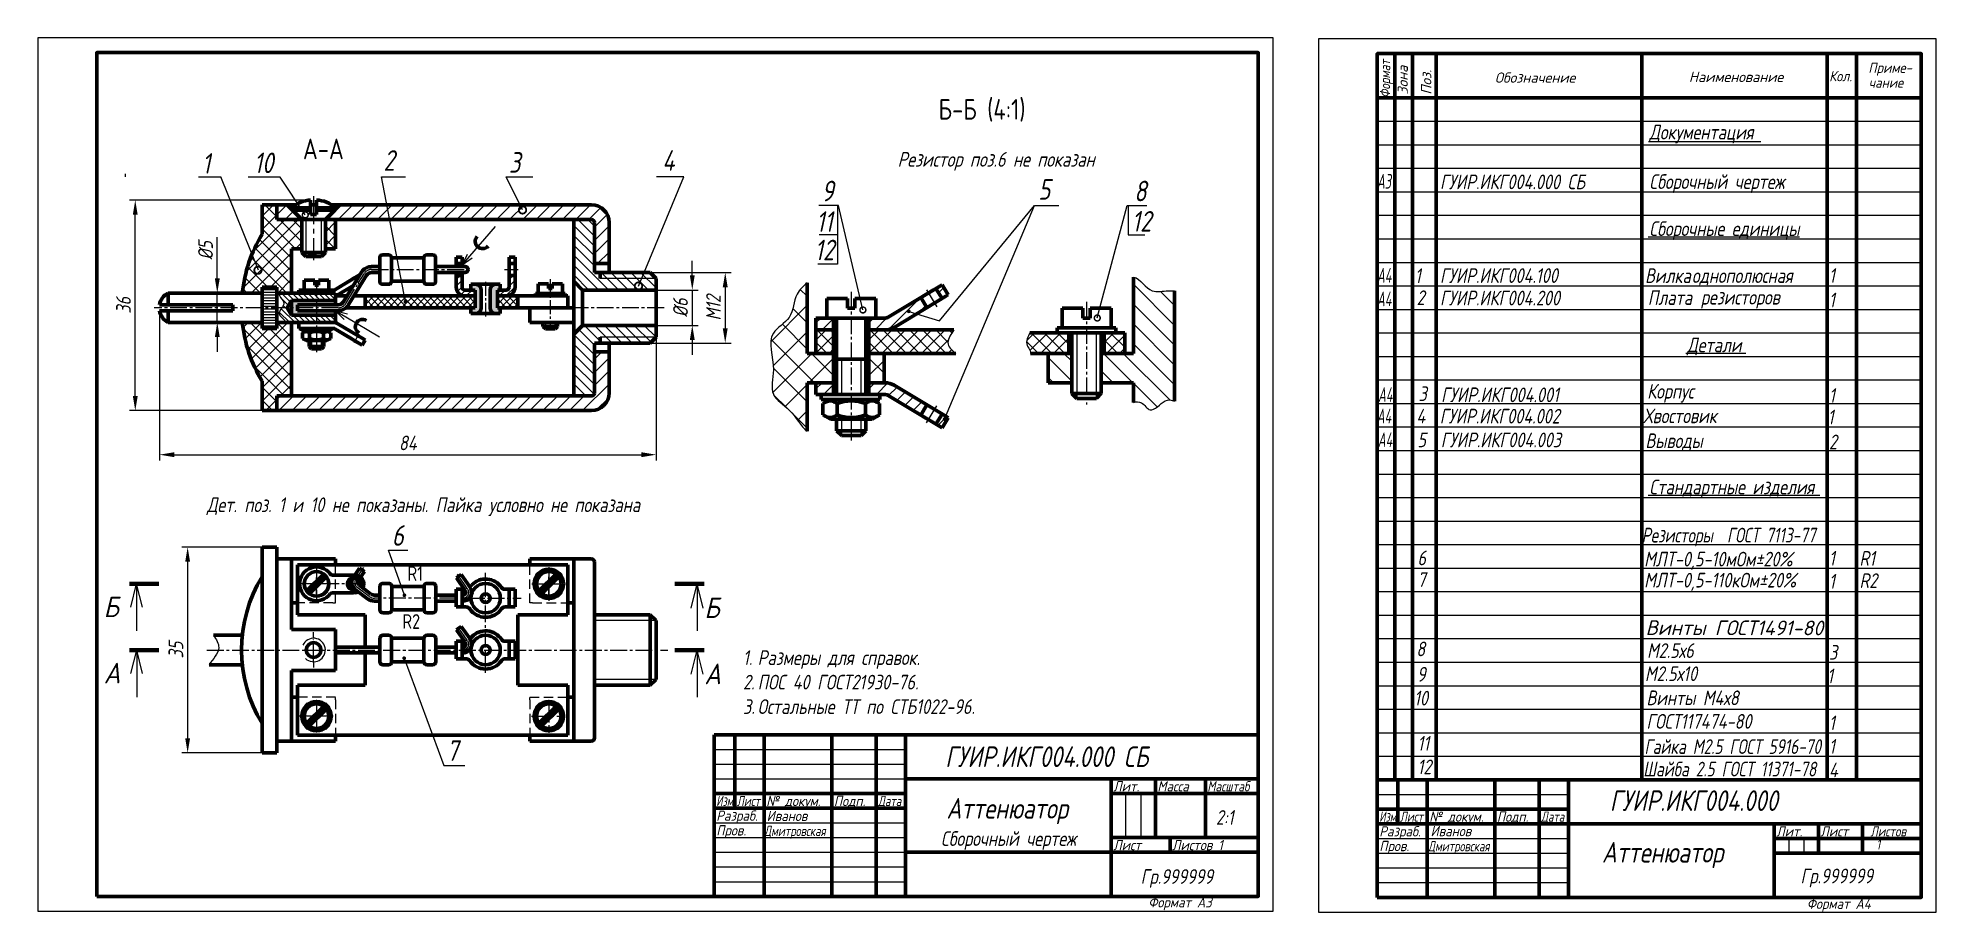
# Model space of a CAD drawing. Header units: millimetres. Extents: x 434 to 1079, y 0 to 297.
import ezdxf
from ezdxf import colors
from ezdxf.entities.mleader import LeaderData, LeaderLine
from ezdxf.enums import TextEntityAlignment as Align
from ezdxf.math import Vec2, Vec3

# ---------------------------------------------------------------- set-up
doc = ezdxf.new("R2010")
doc.units = ezdxf.units.MM
doc.header["$LTSCALE"] = 0.5
for name, pattern in [('ACAD_ISO10W100', [18, 12, -3, 0, -3]), ('CENTER2', [28.575, 19.05, -3.175, 3.175, -3.175]), ('DASHDOT', [1, 0.5, -0.25, 0, -0.25]), ('штриховая2', [9.525, 6.35, -3.175])]:
    doc.linetypes.add(name, pattern=pattern)
doc.layers.get('0').update_dxf_attribs({"linetype": 'CONTINUOUS', "lineweight": 60})
doc.layers.add('3-размеры', color=6, linetype='CONTINUOUS')
doc.layers.add('4-текст', color=7, linetype='CONTINUOUS', true_color=0x00ad00)
doc.styles.add('ESKD', font='wwcade.shx', dxfattribs={"width": 0.8, "oblique": 15})
doc.styles.get("Standard").update_dxf_attribs({"font": 'isocpeui.ttf', "width": 0.8})
doc.dimstyles.new('ESKD_standart', dxfattribs={"dimtxt": 5, "dimasz": 5, "dimexe": 2, "dimexo": 0, "dimgap": 1, "dimtad": 1, "dimtoh": 1, "dimdec": 0, "dimzin": 1, "dimdsep": 46, "dimtxsty": 'Standard', "dimcen": 3, "dimdle": 1.25, "dimadec": 0, "dimazin": 0, "dimtfac": 1, "dimtdec": 0, "dimtmove": 0, "dimatfit": 3, "dimldrblk": 'DOT', "dimfxl": 1, "dimtvp": 1.5, "dimtolj": 1, "dimtzin": 1, "dimarcsym": 0})
doc.dimstyles.new('Standard 2', dxfattribs={"dimtxt": 5, "dimasz": 5, "dimexe": 2, "dimexo": 0, "dimgap": 1.5, "dimtad": 1, "dimdec": 0, "dimlfac": 0.5, "dimzin": 0, "dimtxsty": 'Standard', "dimcen": 5, "dimadec": 0, "dimazin": 0, "dimtfac": 1, "dimtdec": 0, "dimtmove": 0, "dimatfit": 3, "dimldrblk": 'DOTSMALL', "dimfxl": 1, "dimtolj": 1, "dimtzin": 0, "dimarcsym": 0})
pattern_1 = [(45, (242.7192, -34.8236), (-2.245064, 2.245064), [])]
pattern_2 = [(45, (426.1125, 156.057), (-2.245064, 2.245064), []), (135, (426.1125, 156.057), (-2.245064, -2.245064), [])]
pattern_3 = [(45, (413.764, 5.873), (-2.245064, 2.245064), [])]

msp = doc.modelspace()

# ---------------------------------------------------------------- texts
at = {"color": 7, "linetype": 'Continuous', "width": 0.8}
msp.add_text('Формат', height=3.5, rotation=90, dxfattribs=at).set_placement((893.38, 277.02))
at = {"color": 7, "linetype": 'Continuous'}
for s, p in [('Зона', (899.38, 278.06)), ('Поз.', (907.38, 278.06))]:
    msp.add_text(s, height=3.5, rotation=90, dxfattribs=at).set_placement(p)
for s, p in [('Обозначение', (928.97, 282.11)), ('Наименование', (994.95, 282.35))]:
    msp.add_text(s, height=3.5, dxfattribs=at).set_placement(p)
for s, width, p in [('Кол.', 0.9, (1042.67, 282.61)), ('Приме-', 0.9, (1055.98, 285.45)), ('чание', 0.9, (1056.11, 280.39)), ('Изм.', 0.7, (889.67, 30.72)), ('Лист', 0.75, (896.67, 30.72)), ('№ докум.', 0.9, (906.67, 30.72)), ('Подп.', 0.9, (929.67, 30.72)), ('Дата', 0.75, (944.67, 30.72)), ('Разраб.', 0.9, (889.67, 25.72)), ('Лит.', 0.9, (1024.67, 25.72)), ('Лист', 0.9, (1039.67, 25.72)), ('Листов', 0.8, (1056.67, 25.72)), ('Пров.', 0.9, (889.67, 20.72)), ('Формат А4', 0.9, (1035.07, 1.09))]:
    msp.add_text(s, height=3.5, dxfattribs=dict(at, width=width)).set_placement(p)
at = {"color": 7, "lineweight": -3}
for s, height, width, p in [('Документация', 5, 0.8, (981.5, 262.82)), ('2', 7, 0.8, (551.02, 252.17)), ('3', 7, 0.8, (593.68, 251.51)), ('4', 7, 0.8, (645.82, 252.18)), ('1', 7, 0.8, (489.35, 251.18)), ('5', 7, 0.8, (773.72, 242.32)), ('А3', 5, 0.6, (888.86, 246.08)), ('ГУИР.ИКГ004.000 СБ', 5, 0.8, (910.31, 245.89)), ('Сборочный чертеж', 5, 0.8, (981.5, 245.98)), ('11', 7, 0.8, (698.17, 231.37)), ('12', 7, 0.8, (805.51, 231.47)), ('Сборочные единицы', 5, 0.8, (981.5, 229.98)), ('12', 7, 0.8, (697.66, 221.72)), ('А4', 5, 0.6, (888.86, 214.08)), ('ГУИР.ИКГ004.100', 5, 0.8, (910.31, 214.01)), ('Вилка', 5, 0.8, (980.04, 213.98)), ('однополюсная', 5, 0.8, (996.01, 214.01)), ('1', 5, 0.8, (1042.6, 214.03)), ('А4', 5, 0.6, (888.86, 206.08)), ('2', 5, 0.8, (902.36, 206.49)), ('ГУИР.ИКГ004.200', 5, 0.8, (910.31, 206.38)), ('Плата', 5, 0.8, (981, 206.52)), ('резисторов', 5, 0.8, (999, 206.65)), ('1', 5, 0.8, (1042.6, 205.72)), ('Детали', 5, 0.8, (994.36, 190.42)), ('А4', 5, 0.6, (889.23, 173.52)), ('3', 5, 0.8, (903.02, 173.83)), ('ГУИР.ИКГ004.001', 5, 0.8, (910.68, 173.45)), ('Корпус', 5, 0.8, (980.77, 174.66)), ('1', 5, 0.8, (1042.6, 173.22)), ('А4', 5, 0.6, (888.78, 166.25)), ('4', 5, 0.8, (902.28, 166.21)), ('ГУИР.ИКГ004.002', 5, 0.8, (910.23, 166.19)), ('Хвостовик', 5, 0.8, (979.5, 166.31)), ('1', 5, 0.8, (1042.16, 165.91)), ('А4', 5, 0.6, (889.14, 158.17)), ('5', 5, 0.8, (902.65, 158.13)), ('ГУИР.ИКГ004.003', 5, 0.8, (910.59, 158.11)), ('Выводы', 5, 0.8, (980.16, 157.83)), ('2', 5, 0.8, (1042.6, 157.42)), ('Стандартные изделия', 5, 0.8, (981.5, 142.12)), ('Дет. поз. 1 и 10 не показаны. Пайка условно не показана', 5, 0.8, (490.99, 136.06)), ('6', 7, 0.8, (553.87, 124.61)), ('Резисторы  ГОСТ 7113-77', 5, 0.75, (978.92, 125.72)), ('6', 5, 0.8, (902.65, 117.96)), ('1', 5, 0.8, (1042.6, 117.86)), ('R1', 5, 0.8, (1052.95, 117.82)), ('МЛТ-0,5-10мОм%%P20%%%', 5, 0.8, (979.74, 117.57)), ('7', 5, 0.8, (902.65, 110.61)), ('МЛТ-0,5-110кОм%%P20%%%', 5, 0.8, (979.74, 110.41)), ('1', 5, 0.8, (1042.6, 110.02)), ('R2', 5, 0.8, (1052.97, 110.24)), ('Б', 7, 0.9, (455.85, 100.33)), ('Б', 7, 0.9, (660.14, 100.03)), ('8', 5, 0.8, (902.25, 87.01)), ('3', 5, 0.8, (1042.6, 85.86)), ('A', 7, 0.9, (455.9, 77.81)), ('A', 7, 0.9, (660.14, 77.51)), ('9', 5, 0.8, (902.5, 78.4)), ('1', 5, 0.8, (1041.97, 77.84)), ('10', 5, 0.8, (901.49, 70.29)), ('Винты М4х8', 5, 0.8, (980.52, 70.38)), ('ГОСТ117474-80', 5, 0.8, (980.52, 62.38)), ('1', 5, 0.8, (1042.6, 61.86)), ('7', 7, 0.8, (572.55, 51.42)), ('11', 5, 0.8, (902.65, 54.9)), ('1', 5, 0.8, (1042.6, 53.86)), ('ГУИР.ИКГ004.000 СБ', 7, 0.8, (742.08, 49.36)), ('12', 5, 0.8, (902.65, 46.9)), ('4', 5, 0.8, (1042.6, 45.86)), ('Аттенюатор', 7, 0.8, (742.5, 31.8)), ('ГУИР.ИКГ004.000 ', 7, 0.8, (968.07, 34.42)), ('Иванов', 3.5, 0.9, (681.33, 30.97)), ('2:1', 5, 0.8, (834.09, 29.69)), ('Дмитровская', 3.5, 0.75, (680.48, 25.85)), ('Сборочный чертеж', 5, 0.8, (740.6, 22.5)), ('Иванов', 3.5, 0.9, (907.1, 25.8)), ('Дмитровская', 3.5, 0.75, (906.25, 20.67)), ('Аттенюатор', 7, 0.8, (965.38, 16.84)), ('1', 3.5, 0.8, (1058.67, 21.3)), ('Гр.999999', 5, 0.8, (808.51, 9.6)), ('Гр.999999', 5, 0.8, (1032.92, 9.79)), ('Формат А3', 3.5, 0.9, (811.13, 1.59))]:
    msp.add_text(s, height=height, dxfattribs=dict(at, width=width)).set_placement(p)
at = {"color": 7}
for s, width, p in [('1', 0.8, (901.79, 213.98)), ('М2.5х6', 0.8, (980.72, 86.45)), ('М2.5х10', 0.8, (980.01, 78.58)), ('Гайка М2.5 ГОСТ 5916-70', 0.75, (979.85, 53.8)), ('Шайба 2.5 ГОСТ 11371-78', 0.75, (979.44, 46.15))]:
    msp.add_text(s, height=5, dxfattribs=dict(at, width=width)).set_placement(p)
at = {"color": 7, "width": 0.958481}
msp.add_text('Винты ГОСТ1491-80', height=5, rotation=359.86203, dxfattribs=at).set_placement((980.24, 94.27), (1040.6, 94.13), align=Align.FIT)
at = {"color": 7, "lineweight": -3, "char_height": 7, "width": 55, "attachment_point": 1}
for s, insert in [('{\\fISOCPEUR|b0|i0|c204|p34;Б-Б (4:1)}', (739.79, 276.56)), ('{\\fISOCPEUR|b0|i0|c204|p34;А-А}', (523.64, 263.1))]:
    msp.add_mtext(s, dxfattribs=dict(at, insert=insert))
at = {"color": 7, "lineweight": -3, "insert": (725.84, 258.55), "char_height": 5, "attachment_point": 1, "style": 'ESKD'}
msp.add_mtext('{\\fISOCPEUR|b0|i0|c204|p34;Резистор поз.6\\fISOCPEUR|b0|i0|c0|p34; \\fISOCPEUR|b0|i0|c204|p34;не показан}', dxfattribs=at)
at = {"color": 7, "lineweight": -3, "char_height": 5, "attachment_point": 1}
for s, insert in [('{\\fISOCPEUR|b0|i0|c0|p34;R1}', (559.17, 117.65)), ('{\\fISOCPEUR|b0|i0|c0|p34;R2}', (557.45, 101.35))]:
    msp.add_mtext(s, dxfattribs=dict(at, insert=insert))
at = {"color": 7, "lineweight": -3, "insert": (668.29, 89.06), "char_height": 5, "attachment_point": 1}
msp.add_mtext_dynamic_manual_height_columns('\\pxi-3,l4,t2;1.^IРазмеры для справок.\\P2.^IПОС 40 ГОСТ21930-76.\\P3.^IОстальные ТТ по СТБ1022-96.', width=172.0929, gutter_width=17.5, heights=[0], dxfattribs=at)
at = {"layer": '4-текст', "color": 7, "lineweight": -3}
for s, width, p in [('Изм.', 0.7, (664.2, 36.05)), ('Лист', 0.75, (671.2, 36.05)), ('№ докум.', 0.9, (681.2, 36.05)), ('Подп.', 0.9, (704.2, 36.05)), ('Дата', 0.75, (719.2, 36.05)), ('Лит.', 0.9, (799.2, 41.05)), ('Масса', 0.9, (814.2, 41.05)), ('Масштаб', 0.8, (831.2, 41.05)), ('Разраб.', 0.9, (664.2, 31.05)), ('Пров.', 0.9, (664.2, 26.05)), ('Лист', 0.9, (799.2, 21.05)), ('Листов 1', 0.9, (819.2, 21.05)), ('Листов', 0.9, (819.2, 21.05))]:
    msp.add_text(s, height=3.5, dxfattribs=dict(at, width=width)).set_placement(p)

# ---------------------------------------------------------------- blocks, each defined once
blk = doc.blocks.new('_DotSmall')
at = {"color": 0, "linetype": 'ByBlock', "const_width": 0.5}
blk.add_lwpolyline([(-0.0625, 0, 1), (0.0625, 0, 1)], format="xyb", close=True, dxfattribs=at)
blk = doc.blocks.new('_Open30')
at = {"color": 0, "linetype": 'ByBlock', "lineweight": -2}
for p, q in [((-1, 0.27), (0, 0)), ((0, 0), (-1, -0.27)), ((0, 0), (-1, 0))]:
    blk.add_line(p, q, dxfattribs=at)
blk = doc.blocks.new('*D36')
at = {"color": 0, "lineweight": -2, "transparency": 16777216}
for p, q in [((474.85, 204.57), (474.85, 153.59)), ((643.76, 205.57), (643.76, 153.59)), ((479.85, 155.59), (638.76, 155.59))]:
    blk.add_line(p, q, dxfattribs=at)
at = {"color": 0, "lineweight": -3, "transparency": 16777216}
for points in [[(479.85, 156.42), (479.85, 154.75), (474.85, 155.59)], [(638.76, 156.42), (638.76, 154.75), (643.76, 155.59)]]:
    blk.add_solid(points, dxfattribs=at)
at = {"color": 0, "lineweight": -3, "transparency": 16777216, "insert": (559.3, 159.59), "char_height": 5, "attachment_point": 5}
blk.add_mtext('\\A1;84', dxfattribs=at)
blk = doc.blocks.new('*D37')
at = {"color": 0, "lineweight": -2, "transparency": 16777216}
for p, q in [((526.26, 242.19), (464.62, 242.19)), ((466.62, 175.57), (466.62, 237.19)), ((509.76, 170.57), (464.62, 170.57))]:
    blk.add_line(p, q, dxfattribs=at)
at = {"color": 0, "lineweight": -3, "transparency": 16777216}
for points in [[(465.78, 237.19), (467.45, 237.19), (466.62, 242.19)], [(465.78, 175.57), (467.45, 175.57), (466.62, 170.57)]]:
    blk.add_solid(points, dxfattribs=at)
at = {"color": 0, "lineweight": -3, "transparency": 16777216, "insert": (462.62, 206.38), "char_height": 5, "attachment_point": 5, "rotation": 90}
blk.add_mtext('\\A1;36', dxfattribs=at)
blk = doc.blocks.new('*D38')
at = {"color": 0, "lineweight": -2, "transparency": 16777216}
for p, q in [((509.76, 124.15), (482.43, 124.15)), ((484.43, 119.15), (484.43, 59.15)), ((509.76, 54.15), (482.43, 54.15))]:
    blk.add_line(p, q, dxfattribs=at)
at = {"color": 0, "lineweight": -3, "transparency": 16777216}
for points in [[(483.6, 119.15), (485.26, 119.15), (484.43, 124.15)], [(483.6, 59.15), (485.26, 59.15), (484.43, 54.15)]]:
    blk.add_solid(points, dxfattribs=at)
at = {"color": 0, "lineweight": -3, "transparency": 16777216, "insert": (480.43, 89.15), "char_height": 5, "attachment_point": 5, "rotation": 90}
blk.add_mtext('\\A1;35', dxfattribs=at)
blk = doc.blocks.new('*D39')
at = {"color": 0, "lineweight": -2, "transparency": 16777216}
for p, q in [((494.51, 215.57), (494.51, 229.58)), ((493.76, 210.57), (496.51, 210.57)), ((494.51, 200.57), (494.51, 210.57)), ((493.76, 200.57), (496.51, 200.57)), ((494.51, 195.57), (494.51, 190.57))]:
    blk.add_line(p, q, dxfattribs=at)
at = {"color": 0, "lineweight": -3, "transparency": 16777216}
for points in [[(493.68, 215.57), (495.35, 215.57), (494.51, 210.57)], [(493.68, 195.57), (495.35, 195.57), (494.51, 200.57)]]:
    blk.add_solid(points, dxfattribs=at)
at = {"color": 0, "lineweight": -3, "transparency": 16777216, "insert": (490.51, 225.07), "char_height": 5, "attachment_point": 5, "rotation": 90}
blk.add_mtext('\\A1;%%C5', dxfattribs=at)
blk = doc.blocks.new('*D40')
at = {"color": 0, "lineweight": -2, "transparency": 16777216}
for p, q in [((656.04, 216.57), (656.04, 221.57)), ((643.76, 211.57), (658.04, 211.57)), ((656.04, 211.57), (656.04, 199.57)), ((643.76, 199.57), (658.04, 199.57)), ((656.04, 194.57), (656.04, 189.57))]:
    blk.add_line(p, q, dxfattribs=at)
at = {"color": 0, "lineweight": -3, "transparency": 16777216}
for points in [[(655.21, 216.57), (656.87, 216.57), (656.04, 211.57)], [(655.21, 194.57), (656.87, 194.57), (656.04, 199.57)]]:
    blk.add_solid(points, dxfattribs=at)
at = {"color": 0, "lineweight": -3, "transparency": 16777216, "insert": (652.04, 205.57), "char_height": 5, "attachment_point": 5, "rotation": 90}
blk.add_mtext('\\A1;%%C6', dxfattribs=at)
blk = doc.blocks.new('*D41')
at = {"color": 0, "lineweight": -2, "transparency": 16777216}
for p, q in [((641.76, 217.57), (669.25, 217.57)), ((667.25, 212.57), (667.25, 198.57)), ((641.76, 193.57), (669.25, 193.57))]:
    blk.add_line(p, q, dxfattribs=at)
at = {"color": 0, "lineweight": -3, "transparency": 16777216}
for points in [[(666.41, 212.57), (668.08, 212.57), (667.25, 217.57)], [(666.41, 198.57), (668.08, 198.57), (667.25, 193.57)]]:
    blk.add_solid(points, dxfattribs=at)
at = {"color": 0, "lineweight": -3, "transparency": 16777216, "insert": (663.25, 205.57), "char_height": 5, "attachment_point": 5, "rotation": 90}
blk.add_mtext('\\A1;M12', dxfattribs=at)

# ---------------------------------------------------------------- dimensions: what is measured, and where the dimension line sits
at = {"color": 7, "lineweight": -3}
dim = msp.add_linear_dim(base=(466.62, 242.19), p1=(509.76, 170.57), p2=(526.26, 242.19), angle=90, dimstyle='Standard 2', dxfattribs=at)
dim.commit()
dim.dimension.update_dxf_attribs({"geometry": '*D37', "text_midpoint": (462.62, 206.38)})
dim = msp.add_linear_dim(base=(494.51, 210.57), p1=(493.76, 200.57), p2=(493.76, 210.57), angle=90, text='%%C5', dimstyle='Standard 2', dxfattribs=at)
dim.commit()
dim.dimension.update_dxf_attribs({"geometry": '*D39', "text_midpoint": (494.51, 225.07), "dimtype": 160})
for base, p1, p2, text, picture, middle in [((656.04, 199.57), (643.76, 211.57), (643.76, 199.57), '%%C6', '*D40', (652.04, 205.57)), ((667.25, 193.57), (641.76, 217.57), (641.76, 193.57), 'M12', '*D41', (663.25, 205.57))]:
    dim = msp.add_linear_dim(base=base, p1=p1, p2=p2, angle=90, text=text, dimstyle='Standard 2', dxfattribs=at)
    dim.commit()
    dim.dimension.update_dxf_attribs({"geometry": picture, "text_midpoint": middle})
dim = msp.add_linear_dim(base=(643.76, 155.59), p1=(474.85, 204.57), p2=(643.76, 205.57), dimstyle='Standard 2', dxfattribs=at)
dim.commit()
dim.dimension.update_dxf_attribs({"geometry": '*D36', "text_midpoint": (559.3, 159.59)})
dim = msp.add_linear_dim(base=(484.43, 54.15), p1=(509.76, 124.15), p2=(509.76, 54.15), angle=90, dimstyle='Standard 2', dxfattribs=at)
dim.commit()
dim.dimension.update_dxf_attribs({"geometry": '*D38', "text_midpoint": (484.43, 89.15), "dimtype": 160})

# ---------------------------------------------------------------- hatches: boundary and pattern name
at = {"lineweight": -3}
h = msp.add_hatch(dxfattribs=at)
h.set_pattern_fill('ANSI37', style=0)
h.set_pattern_definition([(45, (242.7192, -34.8236), (-2.245064, 2.245064), []), (135, (242.7192, -34.8236), (-2.245064, -2.245064), [])])
h.paths.add_polyline_path([(523.26, 235.57), (514.76, 235.57), (514.76, 240.57), (509.76, 240.57), (509.76, 230.57, 0.048475), (505.72, 222.18), (508.27, 218.64, -0.932366), (508.48, 218.05, -1.072541), (508.27, 218.64), (505.72, 222.18, 0.062136), (503.02, 210.57), (509.76, 210.57), (509.76, 212.57), (514.76, 212.57), (514.76, 210.57), (519.76, 210.57), (519.76, 225.57), (523.26, 225.57)])
h.paths.add_polyline_path([(534.76, 235.57), (531.26, 235.57), (531.26, 225.57), (534.76, 225.57)])
h.paths.add_polyline_path([(519.76, 199.57), (519.76, 200.57), (514.76, 200.57), (514.76, 198.57), (509.76, 198.57), (509.76, 200.57), (503.02, 200.57, 0.110945), (509.76, 180.57), (509.76, 170.57), (514.76, 170.57), (514.76, 175.57), (519.76, 175.57)])
h = msp.add_hatch(dxfattribs=at)
h.set_pattern_fill('ANSI31', style=0)
h.set_pattern_definition(pattern_1)
h.paths.add_polyline_path([(518.26, 240.57), (514.76, 240.57), (514.76, 235.57), (522.26, 235.57), (522.26, 236.56)])
h = msp.add_hatch(dxfattribs=at)
h.set_pattern_fill('ANSI31', style=0)
h.set_pattern_definition(pattern_1)
h.paths.add_polyline_path([(621.76, 240.57), (597.46, 240.57), (598.17, 239.12, -1), (598.45, 238.56, -1), (598.17, 239.12), (597.46, 240.57), (536.25, 240.57), (532.26, 236.57), (532.26, 235.57), (534.76, 235.57), (621.76, 235.57, -0.414214), (622.76, 234.57), (622.76, 220.57), (627.76, 220.57), (627.76, 234.57, 0.414214)])
h.paths.add_polyline_path([(627.76, 176.57), (627.76, 190.57), (622.76, 190.57), (622.76, 176.57, -0.414214), (621.76, 175.57), (514.76, 175.57), (514.76, 170.57), (621.76, 170.57, 0.414214)])
h = msp.add_hatch(dxfattribs=at)
h.set_pattern_fill('ANSI31', scale=0.75, angle=90, style=0)
h.set_pattern_definition([(135, (414.7589, -23.4333), (-1.683798, -1.683798), [])])
h.paths.add_polyline_path([(622.76, 234.57, 0.414214), (621.76, 235.57), (615.76, 235.57), (615.76, 214.57), (618.76, 211.57), (643.76, 211.57), (643.76, 215.57), (624.76, 215.57), (624.76, 217.57), (622.76, 217.57)])
h.paths.add_polyline_path([(641.76, 217.57), (627.76, 217.57), (624.76, 217.57), (624.76, 215.57), (643.76, 215.57)], flags=17)
h.paths.add_polyline_path([(622.76, 193.57), (624.76, 193.57), (624.76, 195.57), (643.76, 195.57), (643.76, 199.57), (618.76, 199.57), (615.76, 196.57), (615.76, 175.57), (621.76, 175.57, 0.414214), (622.76, 176.57)])
h.paths.add_polyline_path([(643.76, 195.57), (624.76, 195.57), (624.76, 193.57), (627.76, 193.57), (641.76, 193.57)])
h = msp.add_hatch(dxfattribs=at)
h.set_pattern_fill('ANSI31', scale=0.5, style=0)
h.set_pattern_definition([(45, (242.7192, -34.8236), (-1.122532, 1.122532), [])])
h.paths.add_polyline_path([(582.26, 211.57), (580.76, 211.57), (578.76, 211.57, -0.414214), (577.76, 212.57), (577.76, 214.3), (577.76, 216.57), (575.76, 216.57), (575.76, 214.3), (575.76, 212.57, 0.414214), (578.76, 209.57), (582.26, 209.57)])
h.paths.add_polyline_path([(577.76, 222.82), (575.76, 222.82), (575.76, 220.57), (577.76, 220.57)])
h.paths.add_polyline_path([(595.76, 222.82), (593.76, 222.82), (593.76, 220.57), (595.76, 220.57)])
h.paths.add_polyline_path([(595.76, 212.57), (595.76, 214.3), (595.76, 216.56), (593.76, 216.56), (593.76, 214.3), (593.76, 212.57, -0.414214), (592.76, 211.57), (590.76, 211.57), (589.76, 211.57), (589.76, 209.57), (592.76, 209.57, 0.414214)])
h = msp.add_hatch(color=7)
h.set_gradient(color2=(0, 0, 0), tint=1)
h.paths.add_polyline_path([(577.76, 217.58), (575.76, 217.58), (575.76, 216.57), (577.76, 216.57)])
h.paths.add_polyline_path([(575.76, 220.57), (575.76, 219.58), (577.76, 219.58), (577.76, 220.57)])
h = msp.add_hatch(color=7)
h.paths.add_polyline_path([(589.76, 211.57), (590.76, 211.57), (590.76, 213.57), (589.26, 213.57, 0.414214), (587.26, 211.57), (587.26, 205.57, 0.414214), (589.26, 203.57), (590.76, 203.57), (590.76, 205.57), (589.76, 205.57)])
h.paths.add_polyline_path([(584.26, 211.57, 0.414214), (582.26, 213.57), (580.76, 213.57), (580.76, 211.57), (582.26, 211.57), (582.26, 205.57), (580.76, 205.57), (580.76, 203.57), (582.26, 203.57, 0.414214), (584.26, 205.57)])
h = msp.add_hatch(dxfattribs=at)
h.set_pattern_fill('ANSI37', scale=2, style=0)
h.set_pattern_definition([(45, (413.764, 5.873), (-4.49013, 4.49013), []), (135, (413.764, 5.873), (-4.49013, -4.49013), [])])
edge = h.paths.add_edge_path()
edge.add_line((704.11, 190.06), (695.11, 190.06))
edge.add_line((695.11, 190.06), (695.11, 214.01))
edge.add_spline(control_points=[(695.11, 214.01), (693.73, 212.9), (690.4, 209.79), (690.59, 201.71), (680.34, 196.63), (685.02, 185.92), (681.76, 175.59), (690.01, 171.08), (692.91, 165.27), (695.11, 163.62)], knot_values=[1.768908, 1.768908, 1.768908, 1.768908, 6.896155, 15.315993, 22.884097, 35.36412, 43.685478, 51.336735, 60.304898, 60.304898, 60.304898, 60.304898], degree=3, periodic=0)
edge.add_line((695.11, 163.62), (695.11, 180.06))
edge.add_line((695.11, 180.06), (704.11, 180.06))
edge.add_line((704.11, 180.06), (704.11, 190.06))
h.paths.add_polyline_path([(721.26, 190.06), (716.11, 190.06), (716.11, 180.06), (721.26, 180.06)])
h = msp.add_hatch(dxfattribs=at)
h.set_pattern_fill('ANSI31', style=0)
h.set_pattern_definition(pattern_3)
h.paths.add_polyline_path([(741.05, 213.42), (738.91, 212.13), (740.97, 208.7), (742.26, 209.48), (743.11, 209.99)])
h.paths.add_polyline_path([(733.76, 209.04), (722.62, 202.34, -0.136123), (721.59, 202.06), (716.11, 202.06), (716.11, 198.06), (721.59, 198.06, 0.136123), (724.68, 198.91), (735.82, 205.61)])
h.paths.add_polyline_path([(704.11, 202.06), (698.11, 202.06), (698.11, 198.06), (704.11, 198.06)])
h.paths.add_polyline_path([(704.11, 180.06), (698.11, 180.06), (698.11, 176.06), (704.11, 176.06)])
h.paths.add_polyline_path([(724.68, 179.2, 0.136123), (721.59, 180.06), (716.11, 180.06), (716.11, 176.06), (721.59, 176.06, -0.136123), (722.62, 175.77), (732.91, 169.59), (733.76, 169.08), (735.82, 172.5)])
h = msp.add_hatch(dxfattribs=at)
h.set_pattern_fill('ANSI31', scale=1.5, angle=90, style=0)
h.set_pattern_definition([(135, (415.7187, 4.451), (-3.367596, -3.367596), [])])
edge = h.paths.add_edge_path()
edge.add_spline(control_points=[(820.05, 211.36), (819.93, 211.34), (819.22, 211.29), (816.69, 211.48), (811.2, 209.93), (808.53, 215.52), (806.05, 216)], knot_values=[15.485148, 15.485148, 15.485148, 15.485148, 15.855797, 17.658599, 23.067009, 31.00489, 31.00489, 31.00489, 31.00489], degree=3, periodic=0)
edge.add_line((806.05, 216), (806.05, 215.41))
edge.add_line((806.05, 215.41), (806.05, 190.06))
edge.add_line((806.05, 190.06), (795.11, 190.06))
edge.add_line((795.11, 190.06), (795.11, 180.06))
edge.add_line((795.11, 180.06), (806.05, 180.06))
edge.add_line((806.05, 180.06), (806.05, 173.39))
edge.add_spline(control_points=[(806.05, 173.39), (807.03, 173.69), (809.12, 173.75), (812.15, 168.79), (816.16, 174.6), (819, 174.26), (820.05, 173.77)], knot_values=[3.268915, 3.268915, 3.268915, 3.268915, 6.251101, 10.011531, 16.013588, 19.551084, 19.551084, 19.551084, 19.551084], degree=3, periodic=0)
edge.add_line((820.05, 173.77), (820.05, 211.36))
h.paths.add_polyline_path([(785.11, 190.06), (777.11, 190.06), (777.11, 180.06), (785.11, 180.06)])
h = msp.add_hatch(dxfattribs=at)
h.set_pattern_fill('LINE', scale=0.3, angle=180, style=0)
h.set_pattern_definition([(180, (414.7589, -23.4333), (-1e-16, -0.9525), [])])
h.paths.add_polyline_path([(514.76, 212.57), (509.76, 212.57), (509.76, 205.57), (514.76, 205.57)])
h.paths.add_polyline_path([(514.76, 205.57), (509.76, 205.57), (509.76, 198.57), (514.76, 198.57)])
h = msp.add_hatch(dxfattribs=at)
h.set_pattern_fill('ANSI31', scale=0.4, angle=90, style=0)
h.set_pattern_definition([(135, (247.2589, -30.4333), (-0.8980256, -0.8980256), [])])
edge = h.paths.add_edge_path()
edge.add_line((534.76, 210.57), (515.6, 210.57))
edge.add_spline(control_points=[(515.6, 210.57), (515.54, 210.27), (515.58, 209.14), (517.83, 207.64), (516.88, 206.15), (516.48, 205.57)], knot_values=[4.290599, 4.290599, 4.290599, 4.290599, 5.261375, 8.137886, 9.987465, 9.987465, 9.987465, 9.987465], degree=3, periodic=0)
edge.add_line((516.48, 205.57), (518.3, 205.57))
edge.add_line((518.3, 205.57), (519.76, 208.07))
edge.add_line((519.76, 208.07), (534.76, 208.07))
edge.add_line((534.76, 208.07), (534.76, 208.57))
edge.add_line((534.76, 208.57), (534.76, 210.57))
edge = h.paths.add_edge_path()
edge.add_line((534.76, 203.07), (519.76, 203.07))
edge.add_line((519.76, 203.07), (518.3, 205.57))
edge.add_line((518.3, 205.57), (516.48, 205.57))
edge.add_spline(control_points=[(516.48, 205.57), (515.99, 204.87), (514.71, 203.25), (517.25, 201.87), (517.7, 200.81), (517.76, 200.57)], knot_values=[9.987465, 9.987465, 9.987465, 9.987465, 12.205502, 15.205008, 16.049261, 16.049261, 16.049261, 16.049261], degree=3, periodic=0)
edge.add_line((517.76, 200.57), (534.76, 200.57))
edge.add_line((534.76, 200.57), (534.76, 203.07))
h = msp.add_hatch(color=7)
h.set_gradient(color2=(0, 0, 0), tint=1)
h.paths.add_polyline_path([(534.76, 207.57), (534.76, 208.07), (519.76, 208.07), (518.3, 205.57), (519.76, 203.07), (534.76, 203.07), (534.76, 204.57), (521.76, 204.57), (521.76, 206.57), (534.76, 206.57)])
h = msp.add_hatch(dxfattribs=at)
h.set_pattern_fill('ANSI37', scale=0.5, style=0)
h.set_pattern_definition([(45, (242.7192, -34.8236), (-1.122532, 1.122532), []), (135, (242.7192, -34.8236), (-1.122532, -1.122532), [])])
h.paths.add_polyline_path([(596.76, 209.57), (594.76, 209.57), (589.76, 209.57), (589.76, 205.57), (590.76, 205.57), (596.76, 205.57)])
h.paths.add_polyline_path([(582.26, 209.57), (544.76, 209.57), (544.76, 205.57), (580.76, 205.57), (582.26, 205.57)])
h = msp.add_hatch(dxfattribs=at)
h.set_pattern_fill('ANSI37', style=0)
h.set_pattern_definition(pattern_2)
h.paths.add_polyline_path([(704.11, 198.06), (698.11, 198.06), (698.11, 190.06), (704.11, 190.06)])
edge = h.paths.add_edge_path()
edge.add_spline(control_points=[(745.62, 190.06), (744.16, 191.17), (741.81, 193.68), (744.13, 196.63), (745.03, 198.06)], knot_values=[6.854544, 6.854544, 6.854544, 6.854544, 11.176321, 15.689846, 15.689846, 15.689846, 15.689846], degree=3, periodic=0)
edge.add_line((745.03, 198.06), (721.26, 198.06))
edge.add_line((721.26, 198.06), (716.11, 198.06))
edge.add_line((716.11, 198.06), (716.11, 190.06))
edge.add_line((716.11, 190.06), (745.11, 190.06))
edge.add_line((745.11, 190.06), (745.62, 190.06))
h = msp.add_hatch(dxfattribs=at)
h.set_pattern_fill('ANSI37', style=0)
h.set_pattern_definition(pattern_2)
edge = h.paths.add_edge_path()
edge.add_line((784.11, 197.06), (770.82, 197.06))
edge.add_spline(control_points=[(770.82, 197.06), (770.53, 196.41), (769.74, 195.04), (769.63, 192.75), (770.95, 191.24), (771.06, 190.34), (771.04, 190.06)], knot_values=[5.507601, 5.507601, 5.507601, 5.507601, 7.617364, 9.888889, 12.009767, 12.981776, 12.981776, 12.981776, 12.981776], degree=3, periodic=0)
edge.add_line((771.04, 190.06), (784.11, 190.06))
edge.add_line((784.11, 190.06), (784.11, 197.06))
h.paths.add_polyline_path([(803.11, 197.06), (796.11, 197.06), (796.11, 190.06), (803.11, 190.06)])
h = msp.add_hatch(dxfattribs=at)
h.set_pattern_fill('ANSI31', style=0)
h.set_pattern_definition(pattern_3)
h.paths.add_polyline_path([(743.11, 168.12), (742.26, 168.64), (740.97, 169.41), (738.91, 165.98), (741.05, 164.7)])

# ---------------------------------------------------------------- linework, layer by layer
at = {"color": 7, "linetype": 'Continuous'}
for p, q in [((889, 292.02), (889, 277.02)), ((909, 292.02), (979, 292.02)), ((1042, 292.02), (1052, 292.02)), ((889, 35.02), (954, 35.02)), ((889, 30.02), (954, 30.02)), ((1024, 30.02), (1024, 25.02)), ((889, 5.02), (1074, 5.02))]:
    msp.add_line(p, q, dxfattribs=at)
at = {"color": 7, "linetype": 'Continuous', "lineweight": 60}
for p, q in [((895, 292.02), (895, 45.02)), ((901, 45.02), (901, 292.02)), ((909, 292.02), (909, 45.02)), ((979, 292.02), (979, 45.02)), ((1042, 45.02), (1042, 292.02)), ((1052, 292.02), (1052, 45.02)), ((889, 277.02), (1074, 277.02)), ((1074, 45.02), (889, 45.02)), ((896, 45.02), (896, 30.02)), ((906, 5.02), (906, 45.02)), ((929, 45.02), (929, 5.02)), ((944, 5.02), (944, 45.02)), ((954, 45.02), (954, 5.02)), ((889, 35.02), (954, 35.02)), ((889, 30.02), (954, 30.02)), ((954, 30.02), (1074, 30.02)), ((1024, 5.02), (1024, 30.02)), ((1039, 30.02), (1039, 20.02)), ((1054, 20.02), (1054, 30.02)), ((1024, 25.02), (1074, 25.02)), ((1024, 20.02), (1074, 20.02)), ((1024, 5.02), (1074, 5.02))]:
    msp.add_line(p, q, dxfattribs=at)
at = {"color": 7, "linetype": 'Continuous', "lineweight": -3}
for p, q in [((889, 269.02), (1074, 269.02)), ((889, 261.02), (1074, 261.02)), ((889, 253.02), (1074, 253.02)), ((889, 245.02), (1074, 245.02)), ((889, 237.02), (1074, 237.02)), ((889, 229.02), (1074, 229.02)), ((889, 221.02), (1074, 221.02)), ((889, 213.02), (1074, 213.02)), ((889, 205.02), (1074, 205.02)), ((889, 197.02), (1074, 197.02)), ((889, 189.02), (1074, 189.02)), ((889, 181.02), (1074, 181.02)), ((889, 173.02), (1074, 173.02)), ((889, 165.02), (1074, 165.02)), ((889, 157.02), (1074, 157.02)), ((889, 149.02), (1074, 149.02)), ((889, 141.02), (1074, 141.02)), ((889, 133.02), (1074, 133.02)), ((889, 125.02), (1074, 125.02)), ((889, 117.02), (1074, 117.02)), ((889, 109.02), (1074, 109.02)), ((889, 101.02), (1074, 101.02)), ((889, 93.02), (1074, 93.02)), ((889, 85.02), (1074, 85.02)), ((889, 77.02), (1074, 77.02)), ((889, 69.02), (1074, 69.02)), ((889, 61.02), (1074, 61.02)), ((889, 53.02), (1074, 53.02)), ((889, 40.02), (954, 40.02)), ((889, 25.02), (954, 25.02)), ((889, 20.02), (954, 20.02)), ((1029, 20.02), (1029, 25.02)), ((1034, 25.02), (1034, 20.02)), ((889, 15.02), (954, 15.02)), ((889, 10.02), (954, 10.02))]:
    msp.add_line(p, q, dxfattribs=at)
at = {"color": 7, "lineweight": -3}
for p, q in [((981.24, 262.12), (1019.38, 262.12)), ((463.31, 250.07), (463.31, 251.07)), ((488.1, 250.11), (495.76, 250.07)), ((508.48, 218.34), (495.76, 250.07)), ((598.31, 238.84), (592.77, 250.07)), ((592.77, 250.07), (601.77, 250.07)), ((637.75, 212.96), (653.19, 250.07)), ((653.19, 250.07), (643.91, 250.07)), ((705.39, 240.39), (705.39, 220.39)), ((772.4, 240.39), (780.7, 240.39)), ((804.31, 240.39), (804.31, 230.39)), ((523.26, 235.56), (523.26, 225.57)), ((524.59, 235.56), (524.59, 223.06)), ((529.93, 223.06), (529.93, 235.56)), ((531.26, 225.57), (531.26, 235.57)), ((705.39, 230.39), (699.21, 230.39)), ((804.31, 230.39), (809.97, 230.39)), ((981.1, 229.66), (1032.62, 229.66)), ((705.39, 220.39), (698.69, 220.39)), ((541.06, 216.38), (542.78, 213.49)), ((643.76, 215.57), (624.76, 215.57)), ((735.71, 211.69), (739.16, 205.89)), ((606.09, 200.57), (606.09, 198.42)), ((607.76, 200.57), (607.76, 199.6)), ((609.43, 198.42), (609.43, 200.57)), ((526.59, 194.4), (526.59, 191.58)), ((529.93, 191.58), (529.93, 194.4)), ((541.06, 193.75), (542.78, 196.65)), ((643.76, 195.57), (624.76, 195.57)), ((786.78, 197.06), (786.78, 174.72)), ((793.45, 174.72), (793.45, 197.06)), ((706.78, 188.08), (706.78, 176.06)), ((713.45, 176.06), (713.45, 188.08)), ((785.11, 180.06), (785.11, 190.06)), ((785.11, 190.06), (785.11, 180.06)), ((785.11, 180.06), (785.11, 190.06)), ((795.11, 180.06), (795.11, 190.06)), ((795.11, 180.06), (795.11, 190.06)), ((795.11, 180.06), (795.11, 190.06)), ((993.96, 190.1), (1014.36, 190.12)), ((790.11, 179.06), (790.11, 177.13)), ((735.71, 166.43), (739.16, 172.22)), ((706.78, 167.72), (706.78, 162.08)), ((713.45, 162.08), (713.45, 167.72)), ((981.1, 141.8), (1039.52, 141.8)), ((543.72, 116.41), (544.3, 117.25)), ((465.06, 103.67), (467.06, 111.67)), ((467.06, 111.67), (467.06, 95.67)), ((467.06, 111.67), (467.06, 103.67)), ((469.06, 103.67), (467.06, 111.67)), ((655.63, 103.4), (657.67, 111.65)), ((657.67, 111.65), (657.67, 95.65)), ((659.72, 103.4), (657.67, 111.65)), ((643.76, 99.15), (622.76, 99.15)), ((465.12, 81.15), (467.12, 89.15)), ((467.12, 89.15), (467.12, 73.15)), ((467.12, 89.15), (467.12, 81.15)), ((469.12, 81.15), (467.12, 89.15)), ((655.63, 80.88), (657.67, 89.13)), ((657.67, 89.13), (657.67, 73.13)), ((659.72, 80.88), (657.67, 89.13)), ((643.76, 79.15), (622.76, 79.15)), ((663.53, 55.35), (728.53, 55.35)), ((663.53, 50.35), (728.53, 50.35)), ((663.53, 45.35), (728.53, 45.35)), ((803.53, 25.35), (803.53, 40.35)), ((808.53, 40.35), (808.53, 25.35)), ((663.53, 30.35), (728.53, 30.35)), ((663.53, 25.35), (728.53, 25.35)), ((663.53, 20.35), (728.53, 20.35)), ((663.53, 15.35), (728.53, 15.35)), ((663.53, 10.35), (728.53, 10.35))]:
    msp.add_line(p, q, dxfattribs=at)
at = {"color": 7, "lineweight": 60}
for p, q in [((509.76, 240.57), (521.25, 240.57)), ((509.76, 240.57), (509.76, 230.57)), ((509.76, 240.57), (514.76, 240.57)), ((514.76, 240.57), (514.76, 235.57)), ((518.26, 240.57), (522.26, 236.56)), ((520.06, 239.56), (526.26, 239.56)), ((520.06, 238.78), (520.06, 239.56)), ((526.26, 242.19), (526.26, 237.31)), ((526.26, 240.57), (528.26, 240.57)), ((527.26, 240.57), (528.26, 240.57)), ((528.26, 237.31), (528.26, 242.19)), ((528.26, 239.56), (534.46, 239.56)), ((536.25, 240.57), (532.26, 236.57)), ((533.27, 240.57), (534.26, 240.57)), ((533.27, 240.57), (621.76, 240.57)), ((534.26, 240.57), (535.26, 240.57)), ((534.46, 238.78), (534.46, 239.56)), ((514.76, 235.57), (523.26, 235.57)), ((514.76, 235.57), (523.26, 235.57)), ((514.76, 235.57), (531.26, 235.57)), ((520.06, 238.78), (523.26, 235.56)), ((520.06, 238.78), (526.26, 238.78)), ((522.26, 235.57), (522.26, 236.57)), ((523.25, 235.57), (523.26, 235.56)), ((523.26, 235.56), (523.26, 224.4)), ((531.26, 235.56), (523.26, 235.56)), ((526.26, 237.31), (528.26, 237.31)), ((528.26, 238.78), (534.46, 238.78)), ((534.46, 238.78), (531.26, 235.56)), ((531.26, 235.57), (621.76, 235.57)), ((531.26, 235.57), (534.76, 235.57)), ((531.26, 235.57), (534.76, 235.57)), ((531.26, 224.4), (531.26, 235.56)), ((532.26, 235.57), (532.26, 236.57)), ((534.76, 235.57), (534.76, 225.57)), ((534.76, 235.57), (534.76, 225.57)), ((615.76, 214.57), (615.76, 235.57)), ((622.76, 217.57), (622.76, 234.57)), ((627.76, 217.57), (627.76, 234.57)), ((519.76, 225.57), (519.76, 210.57)), ((523.26, 225.57), (519.76, 225.57)), ((523.26, 224.4), (531.26, 224.4)), ((524.59, 223.06), (523.26, 224.4)), ((529.93, 223.06), (524.59, 223.06)), ((528.26, 223.07), (525.26, 223.07)), ((525.76, 223.07), (526.76, 223.07)), ((531.26, 224.4), (529.93, 223.06)), ((534.76, 225.57), (531.26, 225.57)), ((546.99, 219.57), (549.76, 219.57)), ((549.76, 214.54), (549.76, 222.59)), ((552.76, 223.59), (550.76, 223.59)), ((553.76, 222.59), (553.76, 214.54)), ((553.76, 222.56), (564.76, 222.56)), ((564.76, 222.59), (564.76, 214.54)), ((567.76, 223.59), (565.76, 223.59)), ((568.76, 222.59), (568.76, 214.54)), ((568.76, 219.57), (575.76, 219.57)), ((575.76, 222.82), (577.76, 222.82)), ((575.76, 219.57), (575.76, 222.82)), ((575.76, 219.58), (575.76, 222.58)), ((577.76, 220.57), (575.76, 220.57)), ((575.76, 219.58), (577.76, 219.58)), ((577.76, 219.58), (577.76, 222.82)), ((577.76, 219.58), (577.76, 220.57)), ((577.76, 219.58), (578.82, 219.58)), ((593.76, 214.3), (593.76, 222.82)), ((593.76, 222.82), (595.76, 222.82)), ((595.76, 220.57), (593.76, 220.57)), ((595.76, 214.3), (595.76, 222.82)), ((595.76, 218.57), (595.76, 220.57)), ((627.76, 220.57), (622.76, 220.57)), ((627.76, 217.57), (627.76, 220.57)), ((524.09, 211.57), (524.09, 214.9)), ((524.09, 214.9), (527.63, 214.9)), ((527.63, 214.9), (527.63, 213.23)), ((527.63, 213.23), (528.88, 213.23)), ((528.88, 214.9), (532.43, 214.9)), ((528.88, 213.23), (528.88, 214.9)), ((532.43, 214.9), (532.43, 211.57)), ((543.1, 216.87), (534.51, 211.71)), ((534.51, 211.71), (539.66, 214.8)), ((540.82, 213.17), (535.54, 210)), ((537.34, 207.52), (543.59, 217.66)), ((539.05, 206.47), (545.29, 216.61)), ((539.66, 214.8), (540.94, 215.58)), ((540.94, 215.58), (542.23, 216.35)), ((542.66, 216.6), (542.79, 216.37)), ((544.55, 215.41), (544.76, 215.53)), ((544.55, 215.41), (544.76, 215.53)), ((544.69, 215.64), (544.76, 215.53)), ((546.99, 217.57), (549.76, 217.57)), ((552.76, 213.54), (550.76, 213.54)), ((553.76, 214.57), (564.76, 214.57)), ((567.76, 213.54), (565.76, 213.54)), ((575.76, 217.58), (568.76, 217.58)), ((575.76, 217.57), (568.76, 217.57)), ((568.76, 217.57), (575.43, 217.57)), ((575.76, 214.3), (575.76, 217.58)), ((577.76, 217.58), (575.76, 217.58)), ((577.76, 216.57), (575.76, 216.57)), ((575.76, 214.3), (575.76, 212.57)), ((577.76, 214.3), (577.76, 217.58)), ((578.82, 217.58), (577.76, 217.58)), ((577.76, 217.58), (577.76, 215.58)), ((577.76, 217.58), (577.76, 216.57)), ((577.76, 214.3), (577.76, 212.57)), ((580.76, 213.57), (582.26, 213.57)), ((580.76, 211.57), (580.76, 213.57)), ((580.76, 213.57), (590.76, 213.57)), ((590.76, 213.57), (590.76, 211.57)), ((595.76, 216.56), (593.76, 216.56)), ((593.76, 212.57), (593.76, 214.3)), ((595.76, 218.56), (595.76, 216.56)), ((595.76, 212.57), (595.76, 214.3)), ((603.59, 210.4), (603.59, 213.73)), ((603.59, 213.73), (607.13, 213.73)), ((607.13, 213.73), (607.13, 212.07)), ((608.38, 213.73), (611.93, 213.73)), ((608.38, 212.07), (608.38, 213.73)), ((611.93, 213.73), (611.93, 210.4)), ((615.76, 205.57), (615.76, 216.44)), ((618.76, 211.57), (615.76, 214.57)), ((615.76, 214.57), (615.76, 205.57)), ((624.76, 217.57), (622.76, 217.57)), ((624.76, 215.57), (624.76, 217.57)), ((624.76, 217.57), (627.76, 217.57)), ((641.76, 217.57), (627.76, 217.57)), ((641.76, 217.57), (643.76, 215.57)), ((643.76, 215.57), (643.76, 195.57)), ((695.11, 190.06), (695.11, 214.01)), ((741.05, 213.42), (722.62, 202.34)), ((741.05, 213.42), (743.11, 209.99)), ((806.05, 215.41), (806.05, 216)), ((806.05, 190.06), (806.05, 215.41)), ((499.76, 206.57), (474.85, 206.57)), ((477.76, 210.57), (477.76, 206.57)), ((509.76, 210.57), (477.76, 210.57)), ((499.76, 205.57), (499.76, 206.57)), ((514.76, 212.57), (509.76, 212.57)), ((509.76, 212.57), (509.76, 198.57)), ((514.76, 205.57), (514.76, 212.57)), ((534.76, 210.57), (514.76, 210.57)), ((518.3, 205.57), (519.76, 208.07)), ((519.76, 210.57), (534.76, 210.57)), ((534.76, 208.07), (519.76, 208.07)), ((519.76, 208.07), (519.76, 203.07)), ((534.76, 206.57), (521.76, 206.57)), ((521.76, 206.57), (521.76, 204.57)), ((522.26, 211.57), (534, 211.57)), ((528.26, 211.57), (522.26, 211.57)), ((522.26, 211.57), (522.26, 210.57)), ((532.43, 211.57), (524.09, 211.57)), ((528.26, 211.57), (525.26, 211.57)), ((525.76, 211.57), (526.76, 211.57)), ((528.26, 211.57), (531.26, 211.57)), ((534.76, 210.57), (534.76, 206.57)), ((534.76, 209.57), (538.61, 209.57)), ((534.76, 209.57), (538.61, 209.57)), ((538.61, 209.57), (534.76, 209.57)), ((534.76, 206.57), (534.76, 208.57)), ((534.76, 206.57), (534.76, 208.07)), ((534.76, 206.57), (534.76, 207.57)), ((534.76, 206.57), (535.64, 206.57)), ((534.76, 206.57), (535.64, 206.57)), ((582.26, 209.57), (540.95, 209.57)), ((540.95, 209.57), (544.76, 209.57)), ((544.76, 209.57), (549.76, 209.57)), ((549.76, 209.57), (544.76, 209.57)), ((544.76, 209.57), (544.76, 205.57)), ((564.76, 209.57), (568.76, 209.57)), ((578.76, 211.57), (580.76, 211.57)), ((582.26, 211.57), (580.76, 211.57)), ((582.26, 211.57), (582.26, 205.57)), ((584.26, 211.57), (584.26, 205.57)), ((587.26, 211.57), (587.26, 205.57)), ((589.76, 211.57), (589.76, 205.57)), ((589.76, 211.57), (590.76, 211.57)), ((594.76, 209.57), (589.76, 209.57)), ((592.76, 211.57), (590.76, 211.57)), ((594.76, 209.57), (596.76, 209.57)), ((596.76, 209.57), (595.76, 209.57)), ((613.76, 209.57), (596.76, 209.57)), ((596.76, 209.57), (596.76, 205.57)), ((602.76, 209.57), (602.76, 210.4)), ((602.76, 210.4), (607.76, 210.4)), ((602.76, 209.57), (607.76, 209.57)), ((611.93, 210.4), (603.59, 210.4)), ((610.26, 210.4), (605.26, 210.4)), ((607.13, 212.07), (608.38, 212.07)), ((612.76, 210.4), (607.76, 210.4)), ((612.76, 209.57), (607.76, 209.57)), ((612.76, 209.57), (612.76, 210.4)), ((613.76, 205.57), (613.76, 209.57)), ((643.76, 211.57), (618.76, 211.57)), ((618.76, 211.57), (618.76, 205.57)), ((618.76, 211.57), (618.76, 211.57)), ((701.78, 202.06), (701.78, 208.72)), ((701.78, 208.72), (708.86, 208.72)), ((708.86, 208.72), (708.86, 205.39)), ((711.36, 208.72), (718.45, 208.72)), ((711.36, 205.39), (711.36, 208.72)), ((718.45, 208.72), (718.45, 202.06)), ((722.62, 202.34), (732.91, 208.52)), ((742.26, 209.48), (724.68, 198.91)), ((732.91, 208.52), (735.47, 210.09)), ((733.76, 209.04), (735.82, 205.61)), ((735.47, 210.09), (738.05, 211.62)), ((738.91, 212.13), (740.97, 208.7)), ((742.26, 209.48), (743.11, 209.99)), ((742.26, 209.48), (743.11, 209.99)), ((820.05, 211.36), (820.05, 173.77)), ((499.76, 204.57), (474.85, 204.57)), ((477.76, 204.57), (477.76, 200.57)), ((477.76, 200.57), (509.76, 200.57)), ((499.76, 205.57), (499.76, 204.57)), ((514.76, 198.57), (514.76, 205.57)), ((514.76, 200.57), (534.76, 200.57)), ((518.3, 205.57), (519.76, 203.07)), ((519.76, 203.07), (534.76, 203.07)), ((519.76, 199.57), (519.76, 200.57)), ((534.76, 200.57), (519.76, 200.57)), ((520.76, 200.57), (534, 200.57)), ((534.76, 204.57), (521.76, 204.57)), ((522.26, 200.57), (522.26, 198.57)), ((534.76, 204.57), (534.76, 200.57)), ((534.76, 204.57), (535.64, 204.57)), ((544.33, 194.86), (535.54, 200.14)), ((539.05, 205.57), (538.29, 205.57)), ((580.76, 205.57), (539.05, 205.57)), ((539.05, 205.57), (539.05, 205.57)), ((580.76, 205.57), (581.76, 205.57)), ((580.76, 203.57), (580.76, 205.57)), ((582.26, 205.57), (580.76, 205.57)), ((580.76, 204.57), (580.76, 204.57)), ((580.76, 203.57), (590.76, 203.57)), ((589.76, 205.57), (590.76, 205.57)), ((589.76, 205.57), (590.76, 205.57)), ((596.76, 205.57), (590.76, 205.57)), ((590.76, 205.57), (590.76, 204.57)), ((590.76, 203.57), (590.76, 205.57)), ((590.76, 204.57), (590.76, 204.57)), ((596.76, 205.57), (600.76, 205.57)), ((600.76, 200.57), (600.76, 205.57)), ((600.76, 205.57), (613.76, 205.57)), ((615.76, 200.57), (600.76, 200.57)), ((605.26, 200.57), (605.26, 199.25)), ((615.76, 205.57), (607.76, 205.57)), ((610.26, 199.25), (610.26, 200.57)), ((615.76, 205.57), (613.76, 205.57)), ((615.76, 196.57), (615.76, 205.57)), ((615.76, 205.57), (615.76, 200.57)), ((618.76, 199.57), (618.76, 205.57)), ((698.11, 202.06), (721.26, 202.06)), ((710.11, 202.06), (698.11, 202.06)), ((698.11, 202.06), (698.11, 190.06)), ((698.11, 202.06), (721.59, 202.06)), ((718.45, 202.06), (701.78, 202.06)), ((710.11, 202.06), (704.11, 202.06)), ((704.11, 202.06), (704.11, 176.06)), ((704.11, 176.06), (704.11, 202.06)), ((705.11, 202.06), (707.11, 202.06)), ((705.11, 202.06), (705.11, 176.06)), ((715.11, 202.06), (705.11, 202.06)), ((708.86, 205.39), (711.36, 205.39)), ((710.11, 202.06), (716.11, 202.06)), ((710.11, 202.06), (721.59, 202.06)), ((710.11, 202.06), (719.11, 202.06)), ((715.11, 176.06), (715.11, 202.06)), ((716.11, 202.06), (716.11, 176.06)), ((781.78, 198.72), (781.78, 205.39)), ((781.78, 205.39), (788.86, 205.39)), ((788.86, 205.39), (788.86, 202.06)), ((788.86, 202.06), (791.36, 202.06)), ((791.36, 205.39), (798.45, 205.39)), ((791.36, 202.06), (791.36, 205.39)), ((798.45, 205.39), (798.45, 198.72)), ((509.76, 198.57), (514.76, 198.57)), ((519.76, 175.57), (519.76, 199.57)), ((522.26, 198.57), (534, 198.57)), ((523.13, 197.73), (523.13, 198.57)), ((523.13, 198.57), (528.13, 198.57)), ((523.13, 197.73), (528.13, 197.73)), ((524.7, 197.73), (523.45, 197.02)), ((523.45, 195.11), (523.45, 197.02)), ((524.7, 194.4), (523.45, 195.11)), ((524.7, 197.73), (528.26, 197.73)), ((524.7, 194.4), (528.26, 194.4)), ((528.26, 198.57), (525.06, 198.57)), ((528.26, 198.57), (525.06, 198.57)), ((525.76, 194.4), (525.76, 192.41)), ((525.85, 195.11), (525.85, 197.02)), ((533.13, 198.57), (528.13, 198.57)), ((533.13, 197.73), (528.13, 197.73)), ((528.26, 197.73), (531.81, 197.73)), ((528.26, 194.4), (531.81, 194.4)), ((530.66, 195.11), (530.66, 197.02)), ((530.76, 192.41), (530.76, 194.4)), ((531.81, 197.73), (533.07, 197.02)), ((531.81, 194.4), (533.07, 195.11)), ((533.07, 197.02), (533.07, 195.11)), ((533.13, 197.73), (533.13, 198.57)), ((543.73, 192.89), (534.51, 198.42)), ((534.51, 198.42), (539.66, 195.33)), ((539.66, 195.33), (540.94, 194.55)), ((540.94, 194.55), (542.23, 193.78)), ((543.73, 192.89), (544.76, 194.6)), ((544.33, 194.86), (544.76, 194.6)), ((544.33, 194.86), (544.76, 194.6)), ((605.26, 199.25), (610.26, 199.25)), ((606.09, 198.42), (605.26, 199.25)), ((609.43, 198.42), (606.09, 198.42)), ((610.26, 199.25), (609.43, 198.42)), ((618.76, 199.57), (615.76, 196.57)), ((615.76, 196.57), (615.76, 175.57)), ((643.76, 199.57), (618.76, 199.57)), ((618.76, 199.57), (618.76, 199.57)), ((624.76, 195.57), (624.76, 193.57)), ((641.76, 193.57), (643.76, 195.57)), ((698.11, 198.06), (705.11, 198.06)), ((715.11, 198.06), (721.59, 198.06)), ((721.26, 198.06), (745.03, 198.06)), ((803.11, 197.06), (770.82, 197.06)), ((771.11, 197.06), (770.82, 197.06)), ((780.11, 197.06), (780.11, 198.72)), ((780.11, 198.72), (790.11, 198.72)), ((780.11, 197.06), (790.11, 197.06)), ((780.11, 197.06), (790.11, 197.06)), ((798.45, 198.72), (781.78, 198.72)), ((784.11, 190.06), (784.11, 197.06)), ((795.11, 198.72), (785.11, 198.72)), ((785.11, 197.06), (785.11, 176.39)), ((800.11, 198.72), (790.11, 198.72)), ((800.11, 197.06), (790.11, 197.06)), ((800.11, 197.06), (790.11, 197.06)), ((795.11, 176.39), (795.11, 197.06)), ((796.11, 190.06), (796.11, 197.06)), ((800.11, 197.06), (800.11, 198.72)), ((803.11, 190.06), (803.11, 197.06)), ((525.76, 192.41), (530.76, 192.41)), ((526.59, 191.58), (525.76, 192.41)), ((529.93, 191.58), (526.59, 191.58)), ((530.76, 192.41), (529.93, 191.58)), ((622.76, 193.57), (622.76, 176.57)), ((624.76, 193.57), (622.76, 193.57)), ((627.76, 190.57), (622.76, 190.57)), ((624.76, 193.57), (627.76, 193.57)), ((627.76, 193.57), (627.76, 190.57)), ((627.76, 193.57), (627.76, 176.57)), ((641.76, 193.57), (627.76, 193.57)), ((695.11, 190.06), (705.11, 190.06)), ((715.11, 188.08), (705.11, 188.08)), ((715.11, 190.06), (745.11, 190.06)), ((716.11, 190.06), (723.11, 190.06)), ((721.26, 190.06), (721.26, 180.06)), ((745.11, 190.06), (745.62, 190.06)), ((785.11, 190.06), (771.04, 190.06)), ((777.11, 180.06), (777.11, 190.06)), ((806.05, 190.06), (795.11, 190.06)), ((509.76, 170.57), (509.76, 180.57)), ((514.76, 170.57), (514.76, 175.57)), ((514.76, 175.57), (519.76, 175.57)), ((514.76, 175.57), (621.76, 175.57)), ((695.11, 180.06), (695.11, 163.62)), ((695.11, 180.06), (705.11, 180.06)), ((698.11, 180.06), (698.11, 176.06)), ((698.11, 176.06), (721.59, 176.06)), ((699.85, 174.39), (699.85, 176.06)), ((699.85, 176.06), (709.85, 176.06)), ((699.85, 174.39), (709.85, 174.39)), ((703, 174.39), (700.49, 172.96)), ((703, 174.39), (710.11, 174.39)), ((710.11, 176.06), (703.71, 176.06)), ((719.85, 176.06), (709.85, 176.06)), ((719.85, 174.39), (709.85, 174.39)), ((710.11, 174.39), (717.22, 174.39)), ((715.11, 180.06), (721.59, 180.06)), ((717.22, 174.39), (719.73, 172.96)), ((719.85, 174.39), (719.85, 176.06)), ((741.05, 164.7), (722.62, 175.77)), ((722.62, 175.77), (732.91, 169.59)), ((742.26, 168.64), (724.68, 179.2)), ((785.11, 180.06), (777.11, 180.06)), ((785.11, 176.39), (795.11, 176.39)), ((786.78, 174.72), (785.11, 176.39)), ((793.45, 174.72), (786.78, 174.72)), ((795.11, 176.39), (793.45, 174.72)), ((806.05, 180.06), (795.11, 180.06)), ((806.05, 173.39), (806.05, 180.06)), ((621.76, 170.57), (509.76, 170.57)), ((509.76, 170.57), (514.76, 170.57)), ((700.49, 169.15), (700.49, 172.96)), ((703, 167.72), (700.49, 169.15)), ((705.3, 169.15), (705.3, 172.96)), ((714.92, 169.15), (714.92, 172.96)), ((717.22, 167.72), (719.73, 169.15)), ((719.73, 172.96), (719.73, 169.15)), ((732.91, 169.59), (735.47, 168.03)), ((733.76, 169.08), (735.82, 172.5)), ((735.47, 168.03), (738.05, 166.49)), ((738.91, 165.98), (740.97, 169.41)), ((741.05, 164.7), (743.11, 168.12)), ((742.26, 168.64), (743.11, 168.12)), ((742.26, 168.64), (743.11, 168.12)), ((703, 167.72), (710.11, 167.72)), ((705.11, 167.72), (705.11, 163.75)), ((705.11, 163.75), (715.11, 163.75)), ((706.78, 162.08), (705.11, 163.75)), ((713.45, 162.08), (706.78, 162.08)), ((710.11, 167.72), (717.22, 167.72)), ((715.11, 163.75), (713.45, 162.08)), ((715.11, 163.75), (715.11, 167.72)), ((509.76, 124.15), (514.76, 124.15)), ((509.76, 124.15), (509.76, 114.15)), ((514.76, 124.15), (514.76, 119.15)), ((534.76, 120.15), (514.76, 120.15)), ((514.76, 119.15), (514.76, 59.15)), ((519.76, 120.15), (519.76, 96.15)), ((613.76, 118.15), (521.76, 118.15)), ((521.76, 118.15), (521.76, 101.15)), ((521.76, 118.15), (521.76, 112.15)), ((534.76, 120.15), (534.76, 118.15)), ((542.9, 116.97), (541.3, 114.65)), ((542.9, 116.97), (544.55, 115.84)), ((601.76, 120.15), (600.76, 120.15)), ((600.76, 120.15), (600.76, 118.15)), ((600.76, 118.15), (607.26, 118.15)), ((621.76, 120.15), (601.76, 120.15)), ((615.76, 120.15), (601.76, 120.15)), ((601.76, 120.15), (601.76, 120.15)), ((613.76, 118.15), (613.76, 101.15)), ((613.76, 101.15), (613.76, 118.15)), ((615.76, 119.15), (615.76, 120.15)), ((615.76, 98.15), (615.76, 119.15)), ((622.76, 119.15), (622.76, 59.15)), ((622.76, 101.15), (622.76, 116.65)), ((622.76, 89.15), (622.76, 116.65)), ((509.76, 114.15), (509.76, 64.15)), ((524.89, 109.2), (530.75, 114.99)), ((525.76, 108.31), (531.63, 114.1)), ((541.33, 114.65), (533.7, 114.65)), ((539.76, 114.65), (540.76, 114.65)), ((545.57, 106.61), (541.42, 109.78)), ((542.43, 112.75), (542.41, 112.73)), ((546.78, 108.2), (542.63, 111.37)), ((544.55, 115.84), (543.25, 113.95)), ((549.82, 102.78), (549.82, 110.83)), ((552.82, 111.83), (550.82, 111.83)), ((552.82, 111.83), (550.82, 111.83)), ((553.82, 110.83), (553.82, 102.78)), ((553.82, 110.78), (564.82, 110.78)), ((564.82, 111.13), (564.82, 111.13)), ((564.82, 106.13), (564.82, 110.83)), ((564.82, 110.83), (564.82, 102.78)), ((567.82, 111.83), (565.82, 111.83)), ((567.82, 111.83), (565.82, 111.83)), ((568.82, 110.83), (568.82, 102.78)), ((575.76, 109.79), (575.76, 103.79)), ((575.76, 106.79), (575.76, 109.79)), ((575.76, 109.79), (578.53, 109.79)), ((577.5, 114.79), (575.85, 113.65)), ((578.7, 109.54), (575.85, 113.65)), ((580.34, 110.68), (577.5, 114.79)), ((577.76, 109.79), (577.76, 103.78)), ((595.76, 109.79), (592.37, 109.79)), ((593.76, 109.79), (593.76, 103.78)), ((595.76, 109.79), (595.76, 103.79)), ((595.76, 106.79), (595.76, 109.79)), ((603.89, 109.2), (609.75, 114.99)), ((604.76, 108.31), (610.63, 114.1)), ((519.76, 105.15), (521.76, 105.15)), ((539.76, 108.65), (533.7, 108.65)), ((539.76, 108.65), (540.76, 108.65)), ((549.82, 107.79), (548, 107.79)), ((549.82, 105.79), (548, 105.79)), ((575.76, 107.79), (568.76, 107.79)), ((575.76, 105.79), (568.76, 105.79)), ((575.76, 106.79), (575.76, 108.29)), ((575.76, 106.79), (575.76, 107.79)), ((575.76, 107.79), (575.76, 106.79)), ((575.76, 106.79), (575.76, 103.79)), ((575.76, 103.79), (579.14, 103.79)), ((577.93, 107.79), (577.76, 107.79)), ((577.76, 105.79), (578.01, 105.79)), ((578.7, 109.54), (578.79, 109.42)), ((595.76, 103.79), (592.37, 103.79)), ((595.76, 106.79), (595.76, 103.79)), ((613.76, 105.15), (615.76, 105.15)), ((544.76, 101.15), (521.76, 101.15)), ((544.76, 101.15), (544.76, 90.15)), ((552.82, 101.78), (550.82, 101.78)), ((553.82, 102.79), (564.82, 102.79)), ((567.82, 101.78), (565.82, 101.78)), ((575.85, 96.01), (577.5, 97.15)), ((580.34, 93.04), (577.5, 97.15)), ((585.76, 100.29), (585.76, 100.29)), ((596.76, 101.15), (596.76, 77.15)), ((613.76, 101.15), (596.76, 101.15)), ((615.76, 98.15), (615.76, 89.15)), ((624.76, 101.15), (622.76, 101.15)), ((622.76, 101.15), (622.76, 77.15)), ((624.76, 101.15), (627.76, 101.15)), ((641.76, 101.15), (627.76, 101.15)), ((641.76, 101.15), (643.76, 99.15)), ((641.76, 101.15), (641.76, 77.15)), ((643.76, 99.15), (643.76, 79.15)), ((643.76, 89.15), (643.76, 99.15)), ((494.66, 94.15), (493.27, 94.15)), ((503.02, 94.15), (494.66, 94.15)), ((509.76, 96.15), (509.76, 82.15)), ((514.76, 89.15), (514.76, 96.15)), ((519.76, 96.15), (534.76, 96.15)), ((534.76, 96.15), (534.76, 82.15)), ((549.78, 85.12), (549.78, 93.18)), ((552.78, 94.18), (550.78, 94.18)), ((553.78, 93.18), (553.78, 85.12)), ((553.78, 93.15), (564.78, 93.15)), ((564.78, 93.18), (564.78, 85.12)), ((567.78, 94.18), (565.78, 94.18)), ((568.78, 93.18), (568.78, 85.12)), ((575.76, 92.15), (575.76, 86.15)), ((575.76, 92.15), (578.53, 92.15)), ((575.76, 89.15), (575.76, 92.15)), ((575.76, 89.15), (575.76, 90.65)), ((578.7, 91.9), (575.85, 96.01)), ((577.76, 92.16), (577.76, 86.14)), ((578.79, 91.78), (578.7, 91.9)), ((595.76, 92.15), (592.37, 92.15)), ((593.76, 92.16), (593.76, 86.14)), ((595.76, 89.15), (595.76, 92.15)), ((595.76, 92.15), (595.76, 86.15)), ((494.66, 84.15), (491.75, 84.15)), ((494.66, 84.15), (503.02, 84.15)), ((514.76, 82.15), (514.76, 89.15)), ((549.82, 90.15), (534.76, 90.15)), ((549.82, 88.15), (534.76, 88.15)), ((544.76, 88.15), (544.76, 77.15)), ((552.78, 84.12), (550.78, 84.12)), ((553.78, 85.15), (564.78, 85.15)), ((567.78, 84.12), (565.78, 84.12)), ((575.76, 90.15), (568.76, 90.15)), ((575.76, 88.15), (568.76, 88.15)), ((575.76, 89.15), (575.76, 90.15)), ((575.76, 89.15), (575.76, 86.15)), ((575.76, 86.15), (579.14, 86.15)), ((577.93, 90.15), (577.76, 90.15)), ((577.76, 88.15), (578.01, 88.15)), ((578.01, 90.15), (578.01, 90.15)), ((595.76, 86.15), (592.37, 86.15)), ((595.76, 89.15), (595.76, 86.15)), ((615.76, 80.15), (615.76, 89.15)), ((615.76, 89.15), (615.76, 84.15)), ((643.76, 89.15), (643.76, 83.15)), ((643.76, 89.15), (643.76, 79.15)), ((519.76, 82.15), (534.76, 82.15)), ((519.76, 82.15), (519.76, 58.15)), ((615.76, 80.15), (615.76, 59.15)), ((641.76, 77.15), (643.76, 79.15)), ((519.76, 73.15), (521.76, 73.15)), ((544.76, 77.15), (521.76, 77.15)), ((521.76, 77.15), (521.76, 60.15)), ((613.76, 77.15), (596.76, 77.15)), ((613.76, 77.15), (613.76, 60.15)), ((613.76, 60.15), (613.76, 77.15)), ((613.76, 73.15), (615.76, 73.15)), ((622.76, 77.15), (622.76, 61.65)), ((624.76, 77.15), (622.76, 77.15)), ((622.76, 77.15), (622.76, 61.65)), ((624.76, 77.15), (627.76, 77.15)), ((641.76, 77.15), (627.76, 77.15)), ((524.89, 64.2), (530.75, 69.99)), ((525.76, 63.31), (531.63, 69.1)), ((603.89, 64.2), (609.75, 69.99)), ((604.76, 63.31), (610.63, 69.1)), ((509.76, 54.15), (509.76, 64.15)), ((514.76, 54.15), (514.76, 59.15)), ((534.76, 58.15), (514.76, 58.15)), ((613.76, 60.15), (521.76, 60.15)), ((534.76, 58.15), (527.26, 58.15)), ((534.76, 60.15), (534.76, 58.15)), ((600.76, 60.15), (600.76, 58.15)), ((618.76, 58.15), (600.76, 58.15)), ((621.76, 58.15), (601.76, 58.15)), ((615.76, 58.15), (601.76, 58.15)), ((601.76, 58.15), (601.76, 58.15)), ((613.76, 60.15), (607.26, 60.15)), ((615.76, 59.15), (615.76, 58.15)), ((615.76, 59.15), (615.76, 58.15)), ((848.53, 60.35), (663.53, 60.35)), ((663.53, 5.35), (663.53, 60.35)), ((670.53, 60.35), (670.53, 35.35)), ((680.53, 5.35), (680.53, 60.35)), ((703.53, 60.35), (703.53, 5.35)), ((718.53, 5.35), (718.53, 60.35)), ((728.53, 60.35), (728.53, 5.35)), ((509.76, 54.15), (514.76, 54.15)), ((514.76, 54.15), (509.76, 54.15)), ((514.76, 54.15), (509.76, 54.15)), ((728.53, 45.35), (848.53, 45.35)), ((798.53, 5.35), (798.53, 45.35)), ((813.53, 45.35), (813.53, 25.35)), ((830.53, 25.35), (830.53, 45.35)), ((663.53, 40.35), (728.53, 40.35)), ((798.53, 40.35), (848.53, 40.35)), ((663.53, 35.35), (728.53, 35.35)), ((728.53, 20.35), (848.53, 20.35)), ((798.53, 25.35), (848.53, 25.35)), ((818.53, 20.35), (818.53, 25.35))]:
    msp.add_line(p, q, dxfattribs=at)
at = {"color": 7, "linetype": 'CENTER2', "lineweight": -3}
for p, q in [((527.26, 243.51), (527.26, 221.78)), ((607.26, 117.31), (607.23, 105.87)), ((576.68, 114.22), (576.19, 114.92)), ((579.52, 110.11), (576.68, 114.22)), ((585.76, 114.19), (585.76, 115.38)), ((601.5, 111.65), (612.96, 111.65)), ((607.26, 108.15), (607.26, 114.03)), ((601.76, 105.15), (600.76, 105.15)), ((528.26, 72.03), (528.26, 60.93)), ((533.87, 66.65), (522.21, 66.65))]:
    msp.add_line(p, q, dxfattribs=at)
at = {"color": 7, "linetype": 'ByBlock', "lineweight": 60}
for p, q in [((525.76, 223.07), (527.26, 223.07)), ((525.76, 223.07), (527.26, 223.07)), ((525.76, 223.07), (525.76, 223.07)), ((525.76, 223.07), (526.76, 223.07)), ((525.76, 211.57), (527.26, 211.57)), ((525.76, 211.57), (527.26, 211.57)), ((525.76, 211.57), (525.76, 211.57)), ((525.76, 211.57), (526.76, 211.57)), ((530.76, 211.57), (529.76, 211.57)), ((705.11, 202.06), (708.11, 202.06)), ((705.11, 202.06), (708.11, 202.06)), ((705.11, 202.06), (705.11, 202.06)), ((705.11, 202.06), (707.11, 202.06)), ((715.11, 202.06), (713.11, 202.06)), ((528.26, 198.57), (523.26, 198.57)), ((528.26, 198.57), (523.26, 198.57)), ((710.11, 176.06), (700.11, 176.06))]:
    msp.add_line(p, q, dxfattribs=at)
at = {"color": 7, "linetype": 'CENTER2', "lineweight": -3, "ltscale": 0.6}
for p, q in [((528.26, 214.73), (528.26, 190.47)), ((538.2, 206.99), (544.44, 217.14)), ((546.99, 218.57), (580.72, 218.57)), ((710.11, 210.93), (710.11, 160.31)), ((790.11, 207.6), (790.11, 172.71)), ((535.64, 205.57), (473.09, 205.57)), ((646.44, 205.57), (615.76, 205.57)), ((528.26, 196.42), (528.26, 196.16)), ((528.26, 196.42), (528.26, 196.16)), ((710.11, 171.76), (710.11, 171.24)), ((528.26, 118.15), (528.26, 105.15)), ((544.48, 111.65), (522.26, 111.65)), ((532.08, 111.65), (524.44, 111.65)), ((528.26, 108.15), (528.26, 114.03)), ((585.76, 81.43), (585.76, 114.19)), ((575.76, 106.79), (548, 106.79)), ((577.84, 106.79), (597.81, 106.79)), ((527.26, 93.15), (527.26, 95.19)), ((490.97, 89.15), (647.68, 89.15)), ((607.26, 72.13), (607.26, 60.98)), ((601.39, 66.65), (612.86, 66.65))]:
    msp.add_line(p, q, dxfattribs=at)
at = {"color": 7, "linetype": 'CENTER2', "lineweight": -3, "ltscale": 0.5}
for p, q in [((585.76, 214.35), (585.76, 202.59)), ((607.76, 215.3), (607.76, 197.87))]:
    msp.add_line(p, q, dxfattribs=at)
at = {"color": 7, "linetype": 'ACAD_ISO10W100', "lineweight": -3}
for p, q in [((592.14, 218.57), (596.81, 218.57)), ((543.72, 116.41), (542.25, 114.25)), ((546.18, 107.4), (542.02, 110.57)), ((576.68, 96.58), (576.37, 97.02)), ((527.26, 85.15), (527.26, 93.15)), ((579.52, 92.47), (576.68, 96.58)), ((527.26, 85.15), (527.26, 83.23))]:
    msp.add_line(p, q, dxfattribs=at)
at = {"color": 7, "linetype": 'штриховая2', "lineweight": -3}
for p, q in [((534.76, 105.15), (534.76, 118.15)), ((600.76, 105.15), (600.76, 118.15)), ((533.76, 105.15), (521.76, 105.15)), ((533.76, 105.15), (534.76, 105.15)), ((601.76, 105.15), (613.76, 105.15)), ((534.76, 73.15), (521.76, 73.15)), ((534.76, 72.15), (534.76, 58.15)), ((600.76, 73.15), (615.76, 73.15)), ((600.76, 72.15), (600.76, 58.15))]:
    msp.add_line(p, q, dxfattribs=at)
at = {"color": 7, "lineweight": 100}
for p, q in [((464.64, 111.67), (474.64, 111.67)), ((660.1, 111.67), (650.1, 111.67)), ((464.69, 89.15), (474.69, 89.15)), ((660.1, 89.15), (650.1, 89.15))]:
    msp.add_line(p, q, dxfattribs=at)
at = {"color": 7, "linetype": 'ACAD_ISO10W100', "lineweight": 60}
msp.add_line((580.76, 89.15), (578.01, 89.15), dxfattribs=at)
at = {"color": 7, "linetype": 'DASHDOT', "lineweight": -3}
for p, q in [((534.76, 72.15), (534.76, 73.15)), ((600.76, 72.15), (600.76, 73.15))]:
    msp.add_line(p, q, dxfattribs=at)
at = {"color": 7}
msp.add_line((798.53, 45.35), (798.53, 40.35), dxfattribs=at)
at = {"color": 7, "lineweight": 60}
msp.add_lwpolyline([(453.53, 5.35), (848.53, 5.35), (848.53, 292.35), (453.53, 292.35)], close=True, dxfattribs=at)
at = {"color": 7, "linetype": 'Continuous', "lineweight": 60}
msp.add_lwpolyline([(889, 5.02), (1074, 5.02), (1074, 292.02), (889, 292.02)], close=True, dxfattribs=at)
at = {"color": 7, "linetype": 'ByBlock', "lineweight": -2}
for points in [[(580.37, 223.1), (589.09, 233.24)], [(538.2, 202.53), (549.7, 195.71)]]:
    msp.add_lwpolyline(points, dxfattribs=at)
at = {"color": 7, "lineweight": 60}
for centre, radius in [((607.26, 111.65), 5), ((528.26, 111.65), 4.17), ((585.76, 106.79), 5), ((585.76, 106.79), 5), ((607.26, 111.65), 4.17), ((585.76, 106.79), 1.5), ((527.26, 89.15), 2.5), ((585.76, 89.15), 5), ((585.76, 89.15), 1.5), ((528.26, 66.65), 5), ((607.26, 66.65), 5), ((528.26, 66.65), 4.17), ((607.26, 66.65), 4.17)]:
    msp.add_circle(centre, radius, dxfattribs=at)
for centre, radius, start, end in [((526.38, 233.27), 8.92, 90.79443, 135.16219), ((528.14, 233.27), 8.92, 44.83781, 89.20557), ((621.76, 234.57), 6, 0, 90), ((621.76, 234.57), 1, 0, 90), ((550.9, 205.57), 48.14, 148.71551, 174.03865), ((546.99, 215.57), 4, 90, 148.3925), ((550.76, 222.59), 1, 90, 180), ((552.76, 222.59), 1, 360, 90), ((565.76, 222.59), 1, 90, 180), ((567.76, 222.59), 1, 360, 90), ((578.82, 218.58), 1, 0, 90), ((546.99, 215.57), 2, 90, 148.3925), ((550.76, 214.54), 1, 180, 270), ((552.76, 214.54), 1, 270, 0), ((565.76, 214.54), 1, 180, 270), ((567.76, 214.54), 1, 270, 0), ((578.82, 218.58), 1, 270, 0), ((582.26, 211.57), 2, 0, 90), ((589.26, 211.57), 2, 90, 180), ((480.43, 205.57), 5.67, 118.07249, 169.83575), ((534, 212.57), 1, 270, 301.00642), ((534, 212.57), 3, 284.66071, 301.00642), ((535.64, 208.57), 2, 270, 328.3925), ((578.76, 212.57), 3, 180, 270), ((578.76, 212.57), 1, 180, 270), ((592.76, 212.57), 1, 270, 360), ((592.76, 212.57), 3, 270, 360), ((480.43, 205.57), 5.67, 190.16425, 241.92751), ((550.9, 205.57), 48.14, 185.96135, 211.28449), ((534, 197.57), 3, 58.99358, 90), ((535.64, 208.57), 4, 270, 328.3925), ((582.26, 205.57), 2, 270, 0), ((589.26, 205.57), 2, 180, 270), ((721.59, 204.06), 2, 270, 301.00642), ((528.26, 190.85), 6.62, 68.68794, 111.31206), ((528.26, 201.28), 6.62, 248.68794, 291.31206), ((534, 197.57), 1, 58.99358, 90), ((721.59, 204.06), 6, 270, 301.00642), ((621.76, 176.57), 6, 270, 0), ((621.76, 176.57), 1, 270, 0), ((721.59, 174.06), 6, 58.99358, 90), ((721.59, 174.06), 2, 58.99358, 90), ((710.11, 160.63), 13.24, 68.68794, 111.31206), ((710.11, 181.48), 13.24, 248.68794, 291.31206), ((528.26, 111.65), 5.75, 36.3412, 323.6588), ((621.76, 119.15), 1, 0, 90), ((550.9, 89.15), 48.14, 148.71551, 211.28449), ((533.7, 115.65), 1, 216.3412, 270), ((540.76, 111.65), 2, 349.71895, 289.62899), ((541.41, 111.65), 2, 116.51298, 260.57684), ((543.24, 112.16), 3, 150.37281, 232.65985), ((540.76, 111.65), 3, 340.31413, 90), ((541.33, 111.65), 3, 333.51594, 90), ((543.24, 112.16), 1, 145.53831, 232.65985), ((550.82, 110.83), 1, 90, 180), ((550.82, 110.83), 1, 90, 180), ((552.82, 110.83), 1, 360, 90), ((552.82, 110.83), 1, 0, 90), ((565.82, 110.83), 1, 90, 180), ((565.82, 110.83), 1, 90, 180), ((567.82, 110.83), 1, 360, 90), ((567.82, 110.83), 1, 0, 90), ((578.01, 108.79), 3, 265.1425, 39.02545), ((577.5, 114.79), 5, 304.6943, 315.92079), ((585.76, 106.79), 6.5, 34.22887, 135.92079), ((592.37, 111.29), 1.5, 214.22887, 270), ((533.7, 107.65), 1, 90, 143.6588), ((540.76, 111.65), 3, 270, 301.35108), ((541.33, 111.65), 3, 270, 294.08386), ((548, 109.79), 4, 232.65985, 270), ((548, 109.79), 2, 232.65985, 270), ((578.01, 108.79), 1, 265.1425, 39.02545), ((578.01, 108.79), 3, 270, 345.52249), ((579.14, 102.29), 1.5, 34.22887, 90), ((592.37, 102.29), 1.5, 90, 145.77113), ((550.82, 102.78), 1, 180, 270), ((552.82, 102.78), 1, 270, 0), ((565.82, 102.78), 1, 180, 270), ((567.82, 102.78), 1, 270, 0), ((585.76, 106.79), 6.5, 214.22887, 325.77113), ((550.78, 93.18), 1, 90, 180), ((552.78, 93.18), 1, 360, 90), ((565.78, 93.18), 1, 90, 180), ((567.78, 93.18), 1, 360, 90), ((578.01, 91.15), 3, 265.1425, 39.02544), ((578.01, 91.15), 1, 265.1425, 39.02544), ((578.01, 91.15), 3, 270, 345.52249), ((577.5, 97.15), 5, 304.69429, 315.92079), ((585.76, 89.15), 6.5, 34.22887, 135.92079), ((592.37, 93.65), 1.5, 214.22887, 270), ((550.78, 85.12), 1, 180, 270), ((552.78, 85.12), 1, 270, 0), ((565.78, 85.12), 1, 180, 270), ((567.78, 85.12), 1, 270, 0), ((579.14, 84.65), 1.5, 34.22887, 90), ((585.76, 89.15), 6.5, 214.22887, 325.77113), ((592.37, 84.65), 1.5, 90, 145.77113), ((621.76, 59.15), 1, 270, 0)]:
    msp.add_arc(centre, radius, start, end, dxfattribs=at)
at = {"color": 7}
for centre, start, end in [((584.73, 228.17), 139.27403, 319.27403), ((543.95, 199.12), 59.33957, 239.33957)]:
    msp.add_arc(centre, 2.5, start, end, dxfattribs=at)
at = {"color": 7, "linetype": 'CENTER2', "lineweight": -3}
for centre, start, end in [((546.99, 215.57), 90, 148.3925), ((535.64, 208.57), 270, 328.3925)]:
    msp.add_arc(centre, 3, start, end, dxfattribs=at)
at = {"color": 7, "linetype": 'ACAD_ISO10W100', "lineweight": -3}
for centre, start, end in [((543.24, 112.16), 150.37281, 232.65985), ((578.01, 91.15), 265.1425, 39.02544)]:
    msp.add_arc(centre, 2, start, end, dxfattribs=at)
at = {"color": 7, "linetype": 'CENTER2', "lineweight": -3, "ltscale": 0.6}
msp.add_arc((578.01, 108.79), 2, 265.1425, 39.02545, dxfattribs=at)
at = {"color": 7, "lineweight": -3}
for centre, radius, start, end in [((548, 109.79), 3, 232.65985, 270), ((527.26, 89.15), 4, 226.07077, 156.1771)]:
    msp.add_arc(centre, radius, start, end, dxfattribs=at)
for points, knots in [([(695.11, 214.01), (693.73, 212.9), (690.4, 209.79), (690.59, 201.71), (680.34, 196.63), (685.02, 185.92), (681.76, 175.59), (690.01, 171.08), (692.91, 165.27), (695.11, 163.62)], [1.768908, 1.768908, 1.768908, 1.768908, 6.896155, 15.315993, 22.884097, 35.36412, 43.685478, 51.336735, 60.304898, 60.304898, 60.304898, 60.304898]), ([(806.05, 216), (808.53, 215.52), (811.2, 209.93), (816.69, 211.48), (819.22, 211.29), (819.93, 211.34), (820.05, 211.36)], [15.485148, 15.485148, 15.485148, 15.485148, 23.423029, 28.831438, 30.634241, 31.00489, 31.00489, 31.00489, 31.00489]), ([(515.6, 210.57), (515.54, 210.27), (515.58, 209.14), (518.71, 207.06), (513.94, 203.67), (517.25, 201.87), (517.7, 200.81), (517.76, 200.57)], [4.290599, 4.290599, 4.290599, 4.290599, 5.261375, 8.137886, 12.205502, 15.205008, 16.049261, 16.049261, 16.049261, 16.049261]), ([(745.03, 198.06), (744.13, 196.63), (741.81, 193.68), (744.16, 191.17), (745.62, 190.06)], [6.854544, 6.854544, 6.854544, 6.854544, 11.368068, 15.689846, 15.689846, 15.689846, 15.689846]), ([(770.82, 197.06), (770.53, 196.41), (769.74, 195.04), (769.63, 192.75), (770.95, 191.24), (771.06, 190.34), (771.04, 190.06)], [5.507601, 5.507601, 5.507601, 5.507601, 7.617364, 9.888889, 12.009767, 12.981776, 12.981776, 12.981776, 12.981776]), ([(806.05, 173.39), (807.03, 173.69), (809.12, 173.75), (812.15, 168.79), (816.16, 174.6), (819, 174.26), (820.05, 173.77)], [3.268915, 3.268915, 3.268915, 3.268915, 6.251101, 10.011531, 16.013588, 19.551084, 19.551084, 19.551084, 19.551084]), ([(493.27, 94.15), (494.16, 92.74), (496.3, 89.35), (493.01, 86.05), (491.75, 84.15)], [12.946191, 12.946191, 12.946191, 12.946191, 17.563529, 24.147986, 24.147986, 24.147986, 24.147986])]:
    msp.add_open_spline(points, degree=3, knots=knots, dxfattribs=at)
at = {"color": 7, "lineweight": 60}
for points in [[(525.85, 197.02), (525.09, 197.42), (524.59, 197.47), (524.08, 197.34), (523.71, 197.17)], [(525.85, 195.11), (525.09, 194.71), (524.59, 194.66), (524.08, 194.8), (523.71, 194.97)], [(530.66, 197.02), (531.43, 197.42), (531.93, 197.47), (532.43, 197.34), (532.81, 197.17)], [(530.66, 195.11), (531.43, 194.71), (531.93, 194.66), (532.43, 194.8), (532.81, 194.97)], [(705.3, 172.96), (703.77, 173.76), (702.78, 173.87), (701.76, 173.6), (701.01, 173.26)], [(705.3, 169.15), (703.77, 168.35), (702.78, 168.25), (701.76, 168.52), (701.01, 168.86)], [(714.92, 172.96), (716.45, 173.76), (717.44, 173.87), (718.46, 173.6), (719.22, 173.26)], [(714.92, 169.15), (716.45, 168.35), (717.44, 168.25), (718.46, 168.52), (719.22, 168.86)]]:
    msp.add_spline(points, degree=3, dxfattribs=at)
at = {"layer": '3-размеры', "color": 7}
for points in [[(433.53, 0.35), (853.53, 0.35), (853.53, 297.35), (433.53, 297.35)], [(869, 0.02), (1079, 0.02), (1079, 297.02), (869, 297.02)]]:
    msp.add_lwpolyline(points, close=True, dxfattribs=at)

# ---------------------------------------------------------------- block references
at = {"color": 7, "lineweight": 60}
for p, xscale, yscale, zscale, rotation in [((598.31, 238.84), 5.000000000000009, 5.000000000000009, 5.000000000000009, 296.2457043467803), ((508.35, 218.34), 5.000000000000005, 5.000000000000005, 5.000000000000005, 294.2842557786657), ((637.75, 212.96), 5.000000000000008, 5.000000000000008, 5.000000000000008, 245.0109604109983)]:
    msp.add_blockref('_DotSmall', p, dxfattribs=dict(at, xscale=xscale, yscale=yscale, zscale=zscale, rotation=rotation))
at = {"color": 7, "lineweight": -2, "xscale": 4, "yscale": 4, "zscale": 4}
for p, rotation in [((577.76, 220.07), 229.2740251574037), ((534.76, 204.57), 149.3395665540091)]:
    msp.add_blockref('_Open30', p, dxfattribs=dict(at, rotation=rotation))

msp.set_redraw_order([(e.dxf.handle, doc.entitydb.next_handle()) for e in msp.query("TEXT MTEXT ATTDEF DIMENSION ARC_DIMENSION")])  # texts and dimensions are drawn at this point

# ---------------------------------------------------------------- leaders
at = {"color": 7, "lineweight": -3}
for points in [[(558.47, 207.58), (550.3, 250.07), (558.47, 250.07)], [(729.66, 204.35), (740.15, 201.1), (772.4, 240.39)], [(741.84, 167.69), (772.4, 240.39)], [(558.14, 107.78), (552.79, 123.15), (559.32, 123.15)], [(558.06, 86.36), (571.57, 49.86), (578.67, 49.86)]]:
    msp.add_leader(points, dimstyle='ESKD_standart', override={"dimgap": 1, "dimtad": 0, "dimldrblk": 'DotSmall'}, dxfattribs=at)
ml = msp.add_multileader_mtext('Standard', dxfattribs=at)
ml.set_content('10', color=7)
ml.set_leader_properties()
ml.set_arrow_properties(name='DOTSMALL')
ml.build(insert=Vec2(0, 0))
ml.multileader.update_dxf_attribs({"text_right_attachment_type": 6, "dogleg_length": 0.36})
ctx = ml.context
ctx.base_point, ctx.char_height, ctx.plane_origin = Vec3(505.96, 254.86), 7, Vec3(524.43, 237.17)
ctx.right_attachment, ctx.text_align_type = 6, 2
notes = []
notes.append((ctx, [(0, (1, 1, 0), (515.95, 249.96), (-1, 0), 0.36, [(0, [(524.43, 237.17)], 0, [])])]))
ctx.mtext.insert, ctx.mtext.alignment, ctx.mtext.flow_direction = Vec3(513.59, 258.36), 3, 5
ml = msp.add_multileader_mtext('Standard', dxfattribs=at)
ml.set_content('9', color=7)
ml.set_leader_properties()
ml.set_arrow_properties(name='DOTSMALL')
ml.build(insert=Vec2(0, 0))
ml.multileader.update_dxf_attribs({"text_left_attachment_type": 6, "text_right_attachment_type": 6, "dogleg_length": 0.36})
ctx = ml.context
ctx.base_point, ctx.char_height, ctx.plane_origin = Vec3(698.01, 240.39), 7, Vec3(714.06, 204.82)
ctx.left_attachment, ctx.right_attachment = 6, 6
notes.append((ctx, [(0, (1, 1, 0), (705.75, 240.39), (-1, 0), 0.36, [(0, [(714.06, 204.82)], 0, [])])]))
ctx.mtext.insert, ctx.mtext.flow_direction = Vec3(700.01, 248.79), 5
ml = msp.add_multileader_mtext('Standard', dxfattribs=at)
ml.set_content('8', color=7)
ml.set_leader_properties()
ml.set_arrow_properties(name='DOTSMALL')
ml.build(insert=Vec2(0, 0))
ml.multileader.update_dxf_attribs({"text_left_attachment_type": 6, "text_right_attachment_type": 6, "dogleg_length": 0.36})
ctx = ml.context
ctx.base_point, ctx.char_height, ctx.plane_origin = Vec3(804.31, 240.39), 7, Vec3(793.77, 202.09)
ctx.left_attachment, ctx.right_attachment = 6, 6
notes.append((ctx, [(0, (1, 1, 0), (803.95, 240.39), (1, 0), 0.36, [(0, [(793.77, 202.09)], 0, [])])]))
ctx.mtext.insert, ctx.mtext.flow_direction = Vec3(806.31, 248.79), 5
for ctx, leaders in notes:
    for number, flags, end, landing, length, lines in leaders:
        leader = LeaderData()
        leader.index, (leader.has_last_leader_line, leader.has_dogleg_vector, leader.attachment_direction) = number, flags
        leader.last_leader_point, leader.dogleg_vector, leader.dogleg_length = Vec3(end), Vec3(landing), length
        for number, points, colour, breaks in lines:
            line = LeaderLine()
            line.index, line.vertices, line.color, line.breaks = number, Vec3.list(points), colors.encode_raw_color(colour), breaks
            leader.lines.append(line)
        ctx.leaders.append(leader)

doc.saveas('drawing.dxf')
